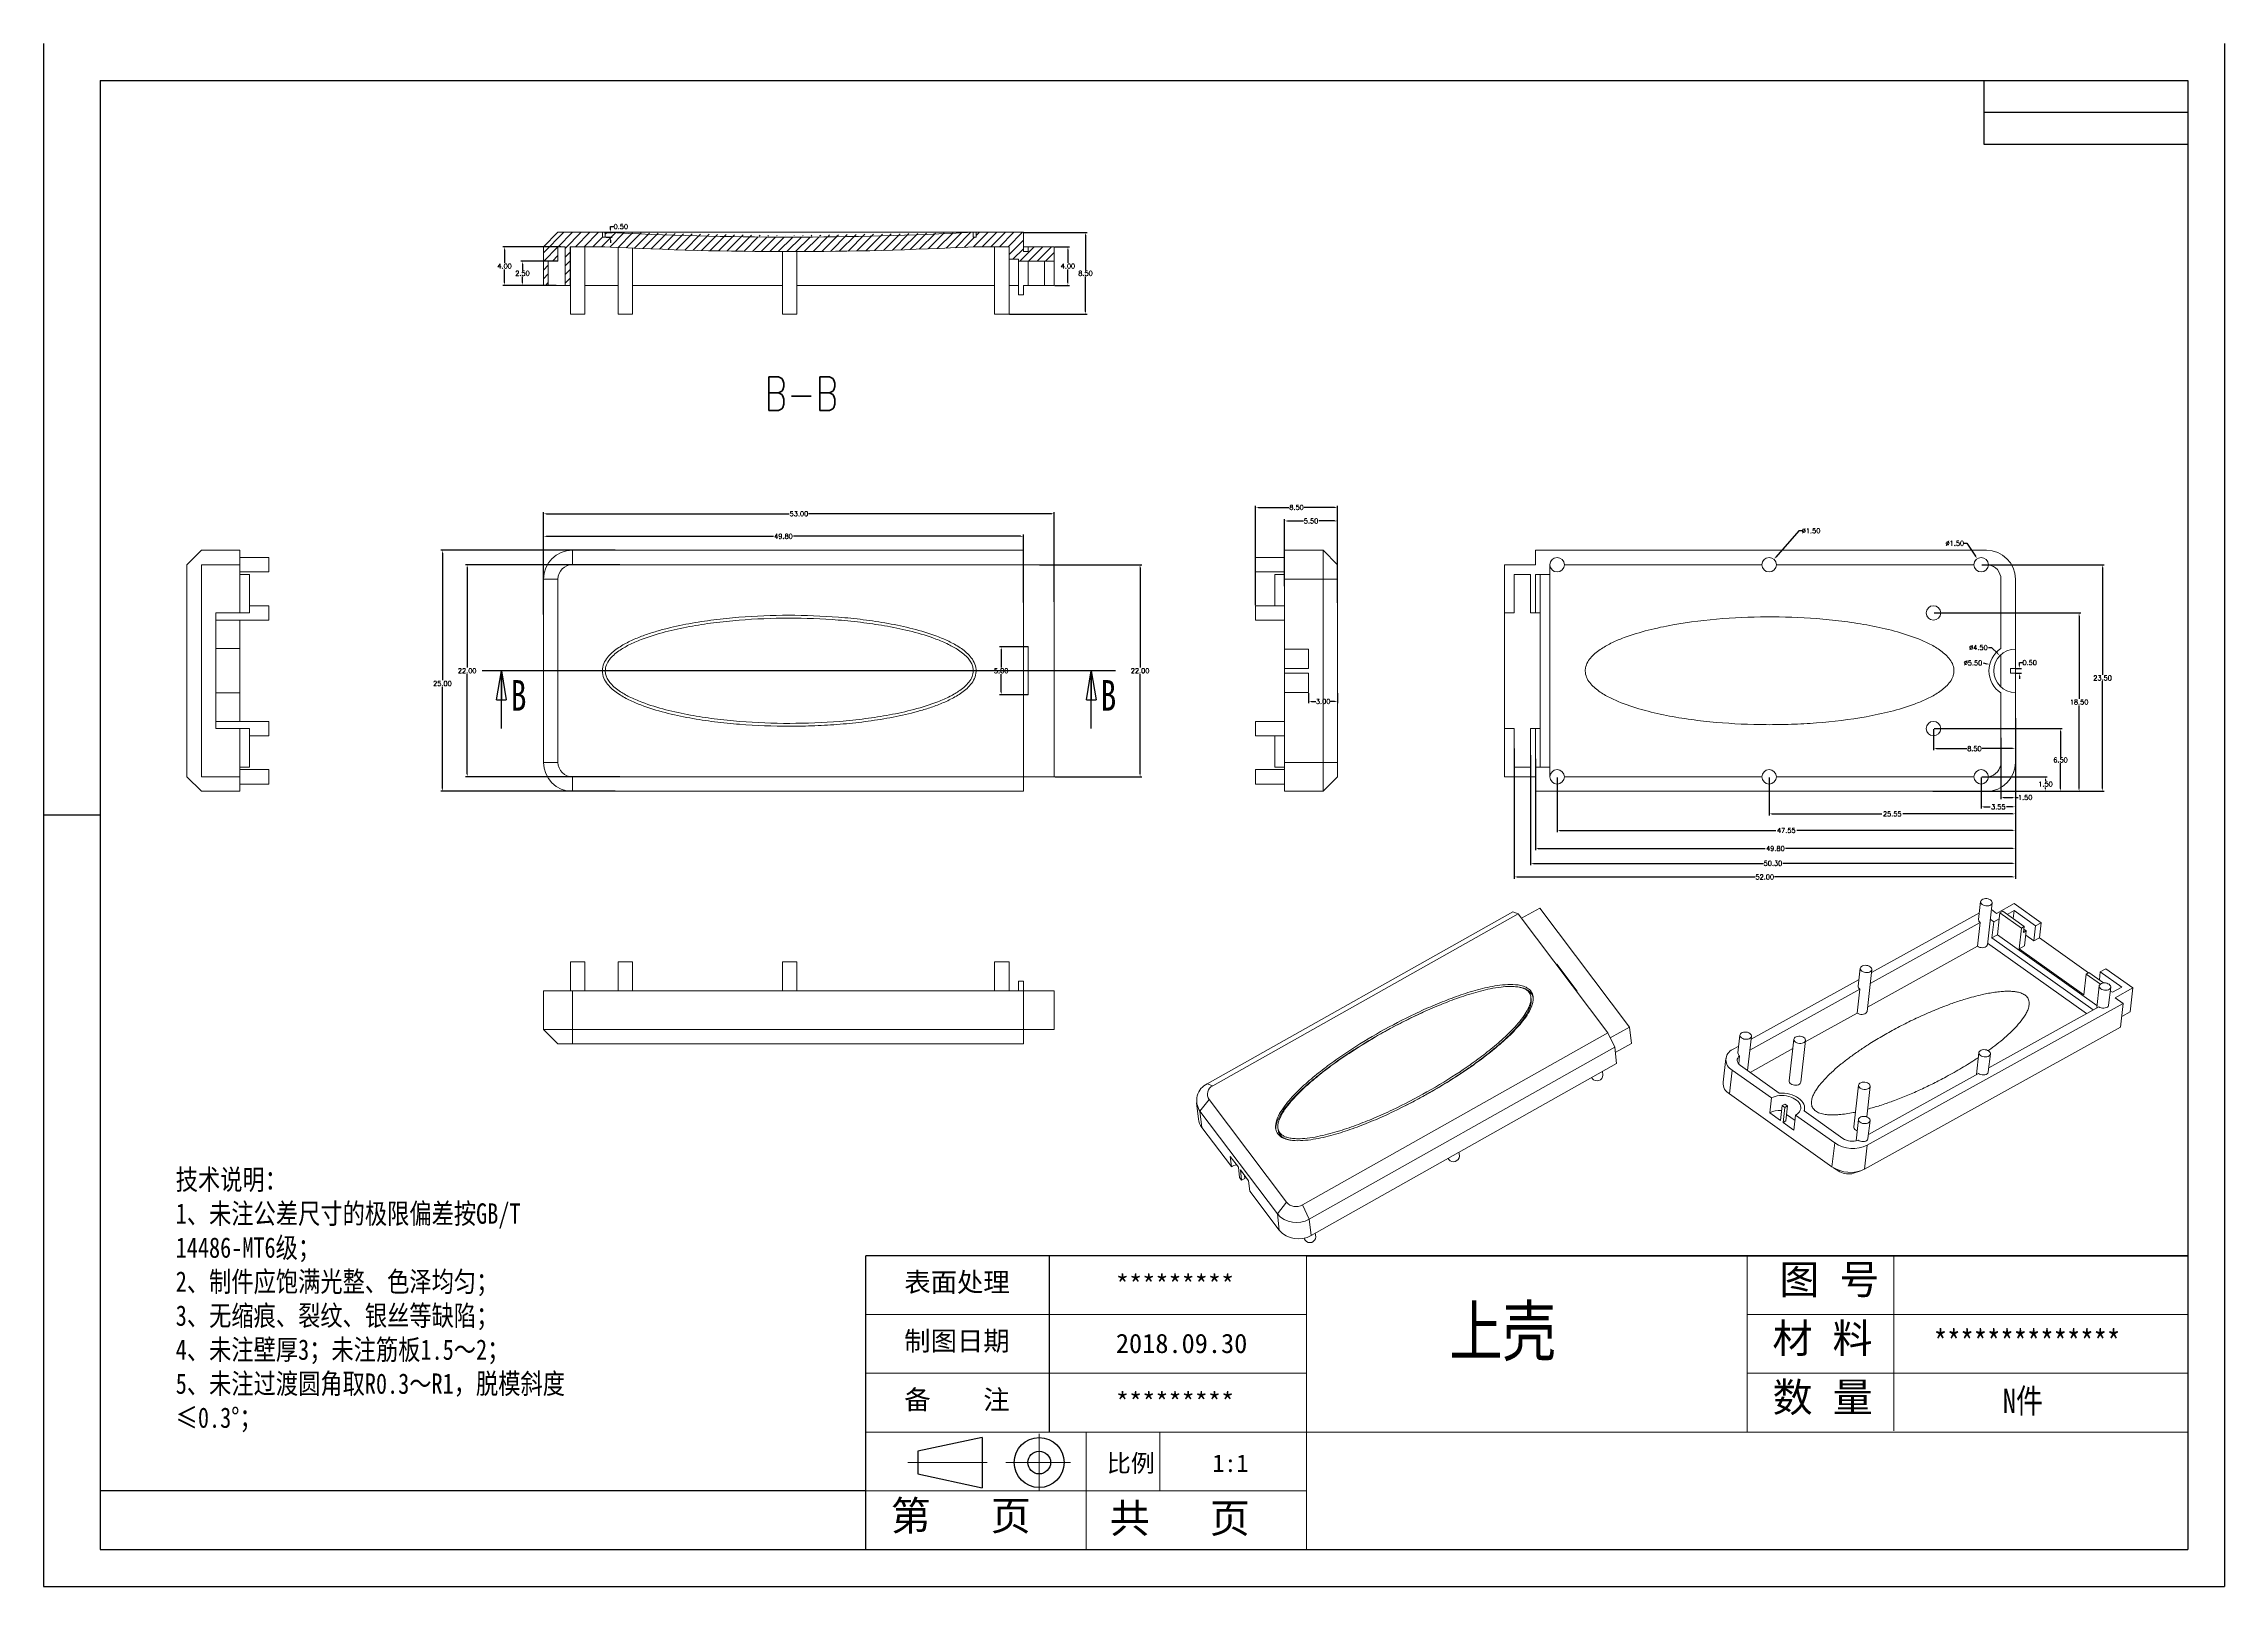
# Model space of a CAD drawing. Header units: inches. Extents: x 1962 to 2664, y 573 to 733.
# Drawn here: x 1961.5 to 2187.8, y 573 to 733 of the extents above; entities that cross this region are included whole.
import ezdxf

# ---------------------------------------------------------------- set-up
doc = ezdxf.new("R2010")
doc.units = ezdxf.units.IN
doc.linetypes.add('CENTER2', pattern=[28.575, 19.05, -3.175, 3.175, -3.175])
doc.layers.add('文字', color=81, linetype='Continuous')
for name, color, linetype, lineweight in [('粗实线', 7, 'Continuous', 30), ('细实线', 3, 'Continuous', 9), ('细点划线', 2, 'CENTER2', 9)]:
    doc.layers.add(name, color=color, linetype=linetype, lineweight=lineweight)
doc.styles.add('SLDTEXTSTYLE0', font='TXT', dxfattribs={"width": 0.75})
doc.styles.add('SLDTEXTSTYLE3', font='TXT', dxfattribs={"width": 0.75, "bigfont": 'bigfont'})
doc.styles.get("Standard").update_dxf_attribs({"font": 'txt', "bigfont": 'gbcbig.shx'})
doc.styles.add('宋体', font='', dxfattribs={"width": 0.8, "height": 3.5})
doc.styles.get('宋体').set_extended_font_data('SimSun')
doc.dimstyles.new('1', dxfattribs={"dimtxt": 0.5, "dimasz": 0.3, "dimexe": 0.18, "dimexo": 0.0625, "dimgap": 0.09, "dimtad": 0, "dimtih": 1, "dimtoh": 1, "dimzin": 0, "dimdsep": 46, "dimtxsty": 'Standard', "dimcen": 0, "dimadec": 0, "dimazin": 2, "dimtfac": 1, "dimtofl": 0, "dimtmove": 0, "dimatfit": 3, "dimfxl": 1, "dimtolj": 1, "dimtzin": 0, "dimarcsym": 0})

# ---------------------------------------------------------------- blocks, each defined once
blk = doc.blocks.new('_CLOSED')
at = {"color": 0, "linetype": 'ByBlock', "lineweight": -2}
for p, q in [((-1, 0.166667), (0, 0)), ((-1, 0.166667), (-1, -0.166667)), ((0, 0), (-1, -0.166667)), ((0, 0), (-1, 0))]:
    blk.add_line(p, q, dxfattribs=at)
blk = doc.blocks.new('*D195')
at = {"color": 0, "lineweight": -2}
for p, q in [((2013.4, 675), (2013.4, 682.04)), ((2013.7, 681.86), (2037.25, 681.86)), ((2062.9, 681.86), (2039.35, 681.86)), ((2063.2, 675), (2063.2, 682.04))]:
    blk.add_line(p, q, dxfattribs=at)
at = {"color": 0}
for points in [[(2013.7, 681.91), (2013.7, 681.81), (2013.4, 681.86)], [(2062.9, 681.91), (2062.9, 681.81), (2063.2, 681.86)]]:
    blk.add_solid(points, dxfattribs=at)
at = {"layer": 'Defpoints', "color": 0}
for p in [(2063.2, 681.86), (2013.4, 674.93), (2063.2, 674.93)]:
    blk.add_point(p, dxfattribs=at)
at = {"color": 0, "insert": (2038.3, 681.86), "char_height": 0.5, "attachment_point": 5}
blk.add_mtext('\\A1;49.80', dxfattribs=at)
blk = doc.blocks.new('*D196')
at = {"color": 0, "lineweight": -2}
for p, q in [((2013.4, 673.73), (2013.4, 684.37)), ((2013.7, 684.19), (2038.89, 684.19)), ((2066.1, 684.19), (2040.91, 684.19)), ((2066.4, 675.07), (2066.4, 684.37))]:
    blk.add_line(p, q, dxfattribs=at)
at = {"color": 0}
for points in [[(2013.7, 684.24), (2013.7, 684.14), (2013.4, 684.19)], [(2066.1, 684.24), (2066.1, 684.14), (2066.4, 684.19)]]:
    blk.add_solid(points, dxfattribs=at)
at = {"layer": 'Defpoints', "color": 0}
for p in [(2066.4, 684.19), (2066.4, 675.01), (2013.4, 673.66)]:
    blk.add_point(p, dxfattribs=at)
at = {"color": 0, "insert": (2039.9, 684.19), "char_height": 0.5, "attachment_point": 5}
blk.add_mtext('\\A1;53.00', dxfattribs=at)
blk = doc.blocks.new('*D197')
at = {"color": 0, "lineweight": -2}
for p, q in [((2020.83, 680.41), (2002.73, 680.41)), ((2002.91, 680.11), (2002.91, 666.93)), ((2002.91, 655.71), (2002.91, 666.25)), ((2020.83, 655.41), (2002.73, 655.41))]:
    blk.add_line(p, q, dxfattribs=at)
at = {"color": 0}
for points in [[(2002.86, 680.11), (2002.96, 680.11), (2002.91, 680.41)], [(2002.86, 655.71), (2002.96, 655.71), (2002.91, 655.41)]]:
    blk.add_solid(points, dxfattribs=at)
at = {"layer": 'Defpoints', "color": 0}
for p in [(2002.91, 680.41), (2020.89, 680.41), (2020.89, 655.41)]:
    blk.add_point(p, dxfattribs=at)
at = {"color": 0, "insert": (2002.91, 666.59), "char_height": 0.5, "attachment_point": 5}
blk.add_mtext('\\A1;25.00', dxfattribs=at)
blk = doc.blocks.new('*D198')
at = {"color": 0, "lineweight": -2}
for p, q in [((2021.31, 678.91), (2005.3, 678.91)), ((2005.48, 678.61), (2005.48, 668.25)), ((2005.48, 657.21), (2005.48, 667.57)), ((2021.31, 656.91), (2005.3, 656.91))]:
    blk.add_line(p, q, dxfattribs=at)
at = {"color": 0}
for points in [[(2005.43, 678.61), (2005.53, 678.61), (2005.48, 678.91)], [(2005.43, 657.21), (2005.53, 657.21), (2005.48, 656.91)]]:
    blk.add_solid(points, dxfattribs=at)
at = {"layer": 'Defpoints', "color": 0}
for p in [(2005.48, 678.91), (2021.37, 678.91), (2021.37, 656.91)]:
    blk.add_point(p, dxfattribs=at)
at = {"color": 0, "insert": (2005.48, 667.91), "char_height": 0.5, "attachment_point": 5}
blk.add_mtext('\\A1;22.00', dxfattribs=at)
blk = doc.blocks.new('*D199')
at = {"color": 0, "lineweight": -2}
for p, q in [((2063.64, 670.41), (2060.71, 670.41)), ((2060.89, 670.11), (2060.89, 668.25)), ((2060.89, 665.71), (2060.89, 667.57)), ((2063.64, 665.41), (2060.71, 665.41))]:
    blk.add_line(p, q, dxfattribs=at)
at = {"color": 0}
for points in [[(2060.84, 670.11), (2060.94, 670.11), (2060.89, 670.41)], [(2060.84, 665.71), (2060.94, 665.71), (2060.89, 665.41)]]:
    blk.add_solid(points, dxfattribs=at)
at = {"layer": 'Defpoints', "color": 0}
for p in [(2060.89, 670.41), (2063.7, 670.41), (2063.7, 665.41)]:
    blk.add_point(p, dxfattribs=at)
at = {"color": 0, "insert": (2060.89, 667.91), "char_height": 0.5, "attachment_point": 5}
blk.add_mtext('\\A1;5.00', dxfattribs=at)
blk = doc.blocks.new('*D200')
at = {"color": 0, "lineweight": -2}
for p, q in [((2064.86, 678.91), (2075.48, 678.91)), ((2075.3, 678.61), (2075.3, 668.25)), ((2075.3, 657.21), (2075.3, 667.57)), ((2066.46, 656.91), (2075.48, 656.91))]:
    blk.add_line(p, q, dxfattribs=at)
at = {"color": 0}
for points in [[(2075.25, 678.61), (2075.35, 678.61), (2075.3, 678.91)], [(2075.25, 657.21), (2075.35, 657.21), (2075.3, 656.91)]]:
    blk.add_solid(points, dxfattribs=at)
at = {"layer": 'Defpoints', "color": 0}
for p in [(2064.8, 678.91), (2075.3, 678.91), (2066.4, 656.91)]:
    blk.add_point(p, dxfattribs=at)
at = {"color": 0, "insert": (2075.3, 667.91), "char_height": 0.5, "attachment_point": 5}
blk.add_mtext('\\A1;22.00', dxfattribs=at)
blk = doc.blocks.new('*D201')
at = {"color": 0, "lineweight": -2}
for p, q in [((2090.29, 676.68), (2090.29, 683.63)), ((2090.59, 683.45), (2092.24, 683.45)), ((2095.49, 683.45), (2093.84, 683.45)), ((2095.79, 676.68), (2095.79, 683.63))]:
    blk.add_line(p, q, dxfattribs=at)
at = {"color": 0}
for points in [[(2090.59, 683.5), (2090.59, 683.4), (2090.29, 683.45)], [(2095.49, 683.5), (2095.49, 683.4), (2095.79, 683.45)]]:
    blk.add_solid(points, dxfattribs=at)
at = {"layer": 'Defpoints', "color": 0}
for p in [(2095.79, 683.45), (2090.29, 676.61), (2095.79, 676.61)]:
    blk.add_point(p, dxfattribs=at)
at = {"color": 0, "insert": (2093.04, 683.45), "char_height": 0.5, "attachment_point": 5}
blk.add_mtext('\\A1;5.50', dxfattribs=at)
blk = doc.blocks.new('*D202')
at = {"color": 0, "lineweight": -2}
for p, q in [((2087.29, 674.72), (2087.29, 685.03)), ((2087.59, 684.85), (2090.74, 684.85)), ((2095.49, 684.85), (2092.34, 684.85)), ((2095.79, 674.97), (2095.79, 685.03))]:
    blk.add_line(p, q, dxfattribs=at)
at = {"color": 0}
for points in [[(2087.59, 684.9), (2087.59, 684.8), (2087.29, 684.85)], [(2095.49, 684.9), (2095.49, 684.8), (2095.79, 684.85)]]:
    blk.add_solid(points, dxfattribs=at)
at = {"layer": 'Defpoints', "color": 0}
for p in [(2087.29, 684.85), (2087.29, 674.66), (2095.79, 674.91)]:
    blk.add_point(p, dxfattribs=at)
at = {"color": 0, "insert": (2091.54, 684.85), "char_height": 0.5, "attachment_point": 5}
blk.add_mtext('\\A1;8.50', dxfattribs=at)
blk = doc.blocks.new('*D203')
at = {"color": 0, "lineweight": -2}
for p, q in [((2092.79, 665.6), (2092.79, 664.55)), ((2095.79, 665.6), (2095.79, 664.55)), ((2093.09, 664.73), (2093.53, 664.73)), ((2095.49, 664.73), (2095.05, 664.73))]:
    blk.add_line(p, q, dxfattribs=at)
at = {"color": 0}
for points in [[(2093.09, 664.78), (2093.09, 664.68), (2092.79, 664.73)], [(2095.49, 664.78), (2095.49, 664.68), (2095.79, 664.73)]]:
    blk.add_solid(points, dxfattribs=at)
at = {"layer": 'Defpoints', "color": 0}
for p in [(2092.79, 665.66), (2095.79, 665.66), (2095.79, 664.73)]:
    blk.add_point(p, dxfattribs=at)
at = {"color": 0, "insert": (2094.29, 664.73), "char_height": 0.5, "attachment_point": 5}
blk.add_mtext('\\A1;3.00', dxfattribs=at)
blk = doc.blocks.new('*D204')
at = {"color": 0, "lineweight": -2}
for p, q in [((2066.46, 711.88), (2067.99, 711.88)), ((2067.81, 711.58), (2067.81, 710.22)), ((2067.81, 708.18), (2067.81, 709.54)), ((2066.46, 707.88), (2067.99, 707.88))]:
    blk.add_line(p, q, dxfattribs=at)
at = {"color": 0}
for points in [[(2067.76, 711.58), (2067.86, 711.58), (2067.81, 711.88)], [(2067.76, 708.18), (2067.86, 708.18), (2067.81, 707.88)]]:
    blk.add_solid(points, dxfattribs=at)
at = {"layer": 'Defpoints', "color": 0}
for p in [(2066.4, 711.88), (2067.81, 711.88), (2066.4, 707.88)]:
    blk.add_point(p, dxfattribs=at)
at = {"color": 0, "insert": (2067.81, 709.88), "char_height": 0.5, "attachment_point": 5}
blk.add_mtext('\\A1;4.00', dxfattribs=at)
blk = doc.blocks.new('*D205')
at = {"color": 0, "lineweight": -2}
for p, q in [((2063.26, 713.38), (2069.82, 713.38)), ((2069.64, 713.08), (2069.64, 709.47)), ((2069.64, 705.18), (2069.64, 708.79)), ((2061.76, 704.88), (2069.82, 704.88))]:
    blk.add_line(p, q, dxfattribs=at)
at = {"color": 0}
for points in [[(2069.59, 713.08), (2069.69, 713.08), (2069.64, 713.38)], [(2069.59, 705.18), (2069.69, 705.18), (2069.64, 704.88)]]:
    blk.add_solid(points, dxfattribs=at)
at = {"layer": 'Defpoints', "color": 0}
for p in [(2063.2, 713.38), (2069.64, 713.38), (2061.7, 704.88)]:
    blk.add_point(p, dxfattribs=at)
at = {"color": 0, "insert": (2069.64, 709.13), "char_height": 0.5, "attachment_point": 5}
blk.add_mtext('\\A1;8.50', dxfattribs=at)
blk = doc.blocks.new('*D206')
at = {"color": 0, "lineweight": -2}
for p, q in [((2014.84, 710.38), (2011.04, 710.38)), ((2011.22, 710.08), (2011.22, 709.47)), ((2011.22, 708.18), (2011.22, 708.79)), ((2014.71, 707.88), (2011.04, 707.88))]:
    blk.add_line(p, q, dxfattribs=at)
at = {"color": 0}
for points in [[(2011.17, 710.08), (2011.27, 710.08), (2011.22, 710.38)], [(2011.17, 708.18), (2011.27, 708.18), (2011.22, 707.88)]]:
    blk.add_solid(points, dxfattribs=at)
at = {"layer": 'Defpoints', "color": 0}
for p in [(2011.22, 710.38), (2014.9, 710.38), (2014.77, 707.88)]:
    blk.add_point(p, dxfattribs=at)
at = {"color": 0, "insert": (2011.22, 709.13), "char_height": 0.5, "attachment_point": 5}
blk.add_mtext('\\A1;2.50', dxfattribs=at)
blk = doc.blocks.new('*D207')
at = {"color": 0, "lineweight": -2}
for p, q in [((2015.21, 711.88), (2009.18, 711.88)), ((2009.36, 711.58), (2009.36, 710.22)), ((2009.36, 708.18), (2009.36, 709.54)), ((2014.65, 707.88), (2009.18, 707.88))]:
    blk.add_line(p, q, dxfattribs=at)
at = {"color": 0}
for points in [[(2009.31, 711.58), (2009.41, 711.58), (2009.36, 711.88)], [(2009.31, 708.18), (2009.41, 708.18), (2009.36, 707.88)]]:
    blk.add_solid(points, dxfattribs=at)
at = {"layer": 'Defpoints', "color": 0}
for p in [(2009.36, 711.88), (2015.27, 711.88), (2014.71, 707.88)]:
    blk.add_point(p, dxfattribs=at)
at = {"color": 0, "insert": (2009.36, 709.88), "char_height": 0.5, "attachment_point": 5}
blk.add_mtext('\\A1;4.00', dxfattribs=at)
blk = doc.blocks.new('*D208')
at = {"color": 0, "lineweight": -2}
for p, q in [((2019.72, 713.38), (2020.54, 713.38)), ((2019.87, 712.88), (2020.54, 712.88)), ((2020.36, 713.68), (2020.36, 713.98)), ((2020.36, 713.98), (2020.66, 713.98)), ((2020.36, 712.58), (2020.36, 712.28))]:
    blk.add_line(p, q, dxfattribs=at)
at = {"color": 0}
for points in [[(2020.31, 713.68), (2020.41, 713.68), (2020.36, 713.38)], [(2020.31, 712.58), (2020.41, 712.58), (2020.36, 712.88)]]:
    blk.add_solid(points, dxfattribs=at)
at = {"layer": 'Defpoints', "color": 0}
for p in [(2019.66, 713.38), (2019.81, 712.88), (2020.36, 713.38)]:
    blk.add_point(p, dxfattribs=at)
at = {"color": 0, "insert": (2021.42, 713.98), "char_height": 0.5, "attachment_point": 5}
blk.add_mtext('\\A1;0.50', dxfattribs=at)
blk = doc.blocks.new('*D209')
at = {"color": 0, "lineweight": -2}
for p, q in [((2164.62, 660.97), (2164.62, 654.59)), ((2166.12, 661.97), (2166.12, 654.59)), ((2164.92, 654.77), (2165.82, 654.77)), ((2166.12, 654.77), (2166.42, 654.77))]:
    blk.add_line(p, q, dxfattribs=at)
at = {"color": 0}
for points in [[(2164.92, 654.82), (2164.92, 654.72), (2164.62, 654.77)], [(2165.82, 654.82), (2165.82, 654.72), (2166.12, 654.77)]]:
    blk.add_solid(points, dxfattribs=at)
at = {"layer": 'Defpoints', "color": 0}
for p in [(2164.62, 661.04), (2166.12, 662.04), (2164.62, 654.77)]:
    blk.add_point(p, dxfattribs=at)
at = {"color": 0, "insert": (2167.14, 654.77), "char_height": 0.5, "attachment_point": 5}
blk.add_mtext('\\A1;1.50', dxfattribs=at)
blk = doc.blocks.new('*D210')
at = {"color": 0, "lineweight": -2}
for p, q in [((2166.12, 661.91), (2166.12, 653.62)), ((2162.57, 656.85), (2162.57, 653.62)), ((2162.87, 653.8), (2163.51, 653.8)), ((2165.82, 653.8), (2165.19, 653.8))]:
    blk.add_line(p, q, dxfattribs=at)
at = {"color": 0}
for points in [[(2162.87, 653.85), (2162.87, 653.75), (2162.57, 653.8)], [(2165.82, 653.85), (2165.82, 653.75), (2166.12, 653.8)]]:
    blk.add_solid(points, dxfattribs=at)
at = {"layer": 'Defpoints', "color": 0}
for p in [(2166.12, 661.97), (2162.57, 656.91), (2162.57, 653.8)]:
    blk.add_point(p, dxfattribs=at)
at = {"color": 0, "insert": (2164.35, 653.8), "char_height": 0.5, "attachment_point": 5}
blk.add_mtext('\\A1;3.55', dxfattribs=at)
blk = doc.blocks.new('*D211')
at = {"color": 0, "lineweight": -2}
for p, q in [((2166.12, 658.95), (2166.12, 652.89)), ((2140.57, 656.85), (2140.57, 652.89)), ((2140.87, 653.07), (2152.26, 653.07)), ((2165.82, 653.07), (2154.44, 653.07))]:
    blk.add_line(p, q, dxfattribs=at)
at = {"color": 0}
for points in [[(2140.87, 653.12), (2140.87, 653.02), (2140.57, 653.07)], [(2165.82, 653.12), (2165.82, 653.02), (2166.12, 653.07)]]:
    blk.add_solid(points, dxfattribs=at)
at = {"layer": 'Defpoints', "color": 0}
for p in [(2166.12, 659.01), (2140.57, 656.91), (2140.57, 653.07)]:
    blk.add_point(p, dxfattribs=at)
at = {"color": 0, "insert": (2153.35, 653.07), "char_height": 0.5, "attachment_point": 5}
blk.add_mtext('\\A1;25.55', dxfattribs=at)
blk = doc.blocks.new('*D212')
at = {"color": 0, "lineweight": -2}
for p, q in [((2166.12, 661.97), (2166.12, 651.17)), ((2118.57, 656.85), (2118.57, 651.17)), ((2118.87, 651.35), (2141.26, 651.35)), ((2165.82, 651.35), (2143.44, 651.35))]:
    blk.add_line(p, q, dxfattribs=at)
at = {"color": 0}
for points in [[(2118.87, 651.4), (2118.87, 651.3), (2118.57, 651.35)], [(2165.82, 651.4), (2165.82, 651.3), (2166.12, 651.35)]]:
    blk.add_solid(points, dxfattribs=at)
at = {"layer": 'Defpoints', "color": 0}
for p in [(2166.12, 662.04), (2118.57, 656.91), (2118.57, 651.35)]:
    blk.add_point(p, dxfattribs=at)
at = {"color": 0, "insert": (2142.35, 651.35), "char_height": 0.5, "attachment_point": 5}
blk.add_mtext('\\A1;47.55', dxfattribs=at)
blk = doc.blocks.new('*D213')
at = {"color": 0, "lineweight": -2}
for p, q in [((2166.12, 663.01), (2166.12, 659.66)), ((2157.62, 661.85), (2157.62, 659.66)), ((2157.92, 659.84), (2161.07, 659.84)), ((2165.82, 659.84), (2162.67, 659.84))]:
    blk.add_line(p, q, dxfattribs=at)
at = {"color": 0}
for points in [[(2157.92, 659.89), (2157.92, 659.79), (2157.62, 659.84)], [(2165.82, 659.89), (2165.82, 659.79), (2166.12, 659.84)]]:
    blk.add_solid(points, dxfattribs=at)
at = {"layer": 'Defpoints', "color": 0}
for p in [(2166.12, 663.07), (2157.62, 661.91), (2157.62, 659.84)]:
    blk.add_point(p, dxfattribs=at)
at = {"color": 0, "insert": (2161.87, 659.84), "char_height": 0.5, "attachment_point": 5}
blk.add_mtext('\\A1;8.50', dxfattribs=at)
blk = doc.blocks.new('*D214')
at = {"color": 0, "lineweight": -2}
for p, q in [((2163.33, 670.32), (2163.63, 670.32)), ((2163.63, 670.32), (2164.29, 669.69))]:
    blk.add_line(p, q, dxfattribs=at)
at = {"color": 0}
blk.add_solid([(2164.32, 669.72), (2164.25, 669.65), (2164.51, 669.48)], dxfattribs=at)
at = {"layer": 'Defpoints', "color": 0}
for p in [(2164.51, 669.48), (2167.74, 666.35)]:
    blk.add_point(p, dxfattribs=at)
at = {"color": 0, "insert": (2162.28, 670.32), "char_height": 0.5, "attachment_point": 5}
blk.add_mtext('\\A1;∅4.50', dxfattribs=at)
blk = doc.blocks.new('*D215')
at = {"color": 0, "lineweight": -2}
blk.add_line((2162.77, 668.73), (2163.16, 668.64), dxfattribs=at)
at = {"color": 0}
blk.add_solid([(2163.17, 668.69), (2163.15, 668.59), (2163.45, 668.57)], dxfattribs=at)
at = {"layer": 'Defpoints', "color": 0}
for p in [(2163.45, 668.57), (2168.79, 667.26)]:
    blk.add_point(p, dxfattribs=at)
at = {"color": 0, "insert": (2161.72, 668.73), "char_height": 0.5, "attachment_point": 5}
blk.add_mtext('\\A1;∅5.50', dxfattribs=at)
blk = doc.blocks.new('*D216')
at = {"color": 0, "lineweight": -2}
for p, q in [((2166.18, 668.16), (2166.74, 668.16)), ((2166.18, 667.66), (2166.74, 667.66)), ((2166.56, 668.46), (2166.56, 668.76)), ((2166.56, 668.76), (2166.86, 668.76)), ((2166.56, 667.36), (2166.56, 667.06))]:
    blk.add_line(p, q, dxfattribs=at)
at = {"color": 0}
for points in [[(2166.51, 668.46), (2166.61, 668.46), (2166.56, 668.16)], [(2166.51, 667.36), (2166.61, 667.36), (2166.56, 667.66)]]:
    blk.add_solid(points, dxfattribs=at)
at = {"layer": 'Defpoints', "color": 0}
for p in [(2166.12, 668.16), (2166.12, 667.66), (2166.56, 668.16)]:
    blk.add_point(p, dxfattribs=at)
at = {"color": 0, "insert": (2167.61, 668.76), "char_height": 0.5, "attachment_point": 5}
blk.add_mtext('\\A1;0.50', dxfattribs=at)
blk = doc.blocks.new('*D217')
at = {"color": 0, "lineweight": -2}
for p, q in [((2166.12, 661.97), (2166.12, 649.3)), ((2116.32, 658.79), (2116.32, 649.3)), ((2116.62, 649.48), (2140.17, 649.48)), ((2165.82, 649.48), (2142.27, 649.48))]:
    blk.add_line(p, q, dxfattribs=at)
at = {"color": 0}
for points in [[(2116.62, 649.53), (2116.62, 649.43), (2116.32, 649.48)], [(2165.82, 649.53), (2165.82, 649.43), (2166.12, 649.48)]]:
    blk.add_solid(points, dxfattribs=at)
at = {"layer": 'Defpoints', "color": 0}
for p in [(2166.12, 662.04), (2116.32, 658.85), (2166.12, 649.48)]:
    blk.add_point(p, dxfattribs=at)
at = {"color": 0, "insert": (2141.22, 649.48), "char_height": 0.5, "attachment_point": 5}
blk.add_mtext('\\A1;49.80', dxfattribs=at)
blk = doc.blocks.new('*D218')
at = {"color": 0, "lineweight": -2}
for p, q in [((2166.12, 662.94), (2166.12, 647.76)), ((2115.82, 659.15), (2115.82, 647.76)), ((2116.12, 647.94), (2139.97, 647.94)), ((2165.82, 647.94), (2141.98, 647.94))]:
    blk.add_line(p, q, dxfattribs=at)
at = {"color": 0}
for points in [[(2116.12, 647.99), (2116.12, 647.89), (2115.82, 647.94)], [(2165.82, 647.99), (2165.82, 647.89), (2166.12, 647.94)]]:
    blk.add_solid(points, dxfattribs=at)
at = {"layer": 'Defpoints', "color": 0}
for p in [(2166.12, 663.01), (2115.82, 659.21), (2166.12, 647.94)]:
    blk.add_point(p, dxfattribs=at)
at = {"color": 0, "insert": (2140.97, 647.94), "char_height": 0.5, "attachment_point": 5}
blk.add_mtext('\\A1;50.30', dxfattribs=at)
blk = doc.blocks.new('*D219')
at = {"color": 0, "lineweight": -2}
for p, q in [((2166.12, 661.27), (2166.12, 646.35)), ((2114.12, 659.85), (2114.12, 646.35)), ((2114.42, 646.53), (2139.12, 646.53)), ((2165.82, 646.53), (2141.13, 646.53))]:
    blk.add_line(p, q, dxfattribs=at)
at = {"color": 0}
for points in [[(2114.42, 646.58), (2114.42, 646.48), (2114.12, 646.53)], [(2165.82, 646.58), (2165.82, 646.48), (2166.12, 646.53)]]:
    blk.add_solid(points, dxfattribs=at)
at = {"layer": 'Defpoints', "color": 0}
for p in [(2166.12, 661.33), (2114.12, 659.91), (2166.12, 646.53)]:
    blk.add_point(p, dxfattribs=at)
at = {"color": 0, "insert": (2140.12, 646.53), "char_height": 0.5, "attachment_point": 5}
blk.add_mtext('\\A1;52.00', dxfattribs=at)
blk = doc.blocks.new('*D220')
at = {"color": 0, "lineweight": -2}
for p, q in [((2162.63, 656.91), (2169.43, 656.91)), ((2169.25, 656.61), (2169.25, 656.5)), ((2159.25, 655.41), (2169.43, 655.41)), ((2169.25, 655.71), (2169.25, 655.82))]:
    blk.add_line(p, q, dxfattribs=at)
at = {"color": 0}
for points in [[(2169.2, 656.61), (2169.3, 656.61), (2169.25, 656.91)], [(2169.2, 655.71), (2169.3, 655.71), (2169.25, 655.41)]]:
    blk.add_solid(points, dxfattribs=at)
at = {"layer": 'Defpoints', "color": 0}
for p in [(2162.57, 656.91), (2169.25, 656.91), (2159.19, 655.41)]:
    blk.add_point(p, dxfattribs=at)
at = {"color": 0, "insert": (2169.25, 656.16), "char_height": 0.5, "attachment_point": 5}
blk.add_mtext('\\A1;1.50', dxfattribs=at)
blk = doc.blocks.new('*D221')
at = {"color": 0, "lineweight": -2}
for p, q in [((2157.68, 661.91), (2170.99, 661.91)), ((2170.81, 661.61), (2170.81, 659)), ((2170.81, 655.71), (2170.81, 658.32)), ((2160.16, 655.41), (2170.99, 655.41))]:
    blk.add_line(p, q, dxfattribs=at)
at = {"color": 0}
for points in [[(2170.76, 661.61), (2170.86, 661.61), (2170.81, 661.91)], [(2170.76, 655.71), (2170.86, 655.71), (2170.81, 655.41)]]:
    blk.add_solid(points, dxfattribs=at)
at = {"layer": 'Defpoints', "color": 0}
for p in [(2157.62, 661.91), (2170.81, 661.91), (2160.1, 655.41)]:
    blk.add_point(p, dxfattribs=at)
at = {"color": 0, "insert": (2170.81, 658.66), "char_height": 0.5, "attachment_point": 5}
blk.add_mtext('\\A1;6.50', dxfattribs=at)
blk = doc.blocks.new('*D222')
at = {"color": 0, "lineweight": -2}
for p, q in [((2157.68, 673.91), (2172.91, 673.91)), ((2172.73, 673.61), (2172.73, 665)), ((2172.73, 655.71), (2172.73, 664.32)), ((2159.25, 655.41), (2172.91, 655.41))]:
    blk.add_line(p, q, dxfattribs=at)
at = {"color": 0}
for points in [[(2172.68, 673.61), (2172.78, 673.61), (2172.73, 673.91)], [(2172.68, 655.71), (2172.78, 655.71), (2172.73, 655.41)]]:
    blk.add_solid(points, dxfattribs=at)
at = {"layer": 'Defpoints', "color": 0}
for p in [(2157.62, 673.91), (2172.73, 673.91), (2159.19, 655.41)]:
    blk.add_point(p, dxfattribs=at)
at = {"color": 0, "insert": (2172.73, 664.66), "char_height": 0.5, "attachment_point": 5}
blk.add_mtext('\\A1;18.50', dxfattribs=at)
blk = doc.blocks.new('*D223')
at = {"color": 0, "lineweight": -2}
for p, q in [((2162.63, 678.91), (2175.35, 678.91)), ((2175.17, 678.61), (2175.17, 667.5)), ((2175.17, 655.71), (2175.17, 666.82)), ((2157.56, 655.41), (2175.35, 655.41))]:
    blk.add_line(p, q, dxfattribs=at)
at = {"color": 0}
for points in [[(2175.12, 678.61), (2175.22, 678.61), (2175.17, 678.91)], [(2175.12, 655.71), (2175.22, 655.71), (2175.17, 655.41)]]:
    blk.add_solid(points, dxfattribs=at)
at = {"layer": 'Defpoints', "color": 0}
for p in [(2162.57, 678.91), (2175.17, 678.91), (2157.5, 655.41)]:
    blk.add_point(p, dxfattribs=at)
at = {"color": 0, "insert": (2175.17, 667.16), "char_height": 0.5, "attachment_point": 5}
blk.add_mtext('\\A1;23.50', dxfattribs=at)
blk = doc.blocks.new('*D224')
at = {"color": 0, "lineweight": -2}
for p, q in [((2143.65, 682.43), (2141.26, 679.7)), ((2143.95, 682.43), (2143.65, 682.43))]:
    blk.add_line(p, q, dxfattribs=at)
at = {"color": 0}
blk.add_solid([(2141.23, 679.73), (2141.3, 679.67), (2141.07, 679.48)], dxfattribs=at)
at = {"layer": 'Defpoints', "color": 0}
for p in [(2141.07, 679.48), (2140.08, 678.35)]:
    blk.add_point(p, dxfattribs=at)
at = {"color": 0, "insert": (2144.92, 682.43), "char_height": 0.5, "attachment_point": 5}
blk.add_mtext('\\A1;∅1.50', dxfattribs=at)
blk = doc.blocks.new('*D225')
at = {"color": 0, "lineweight": -2}
for p, q in [((2160.8, 681.13), (2161.1, 681.13)), ((2161.1, 681.13), (2161.99, 679.79))]:
    blk.add_line(p, q, dxfattribs=at)
at = {"color": 0}
blk.add_solid([(2162.03, 679.81), (2161.95, 679.76), (2162.16, 679.54)], dxfattribs=at)
at = {"layer": 'Defpoints', "color": 0}
for p in [(2162.16, 679.54), (2162.99, 678.29)]:
    blk.add_point(p, dxfattribs=at)
at = {"color": 0, "insert": (2159.84, 681.13), "char_height": 0.5, "attachment_point": 5}
blk.add_mtext('\\A1;∅1.50', dxfattribs=at)

msp = doc.modelspace()

# ---------------------------------------------------------------- hatches: boundary and pattern name
at = {"linetype": 'Continuous', "lineweight": 0}
h = msp.add_hatch(dxfattribs=at)
h.set_pattern_fill('ANSI31', color=4, scale=0.2, style=0)
edge = h.paths.add_edge_path(flags=0)
edge.add_line((2062.7, 710.383), (2066.4, 710.383))
edge.add_line((2066.4, 710.383), (2066.4, 711.883))
edge.add_line((2066.4, 711.883), (2063.7, 711.883))
edge.add_line((2063.7, 711.883), (2063.7, 711.383))
edge.add_line((2063.7, 711.383), (2063.2, 711.383))
edge.add_line((2063.2, 711.383), (2063.2, 713.383))
edge.add_line((2063.2, 713.383), (2058.29, 713.383))
edge.add_line((2058.29, 713.383), (2058.29, 712.883))
edge.add_line((2058.29, 712.883), (2057.99, 712.883))
edge.add_line((2057.99, 712.883), (2057.99, 713.383))
edge.add_ellipse((2038.9, 742.883), major_axis=(105, 0), ratio=0.2857143, start_angle=259.52469, end_angle=280.47522, ccw=False)
edge.add_line((2019.81, 713.383), (2019.81, 712.883))
edge.add_line((2019.81, 712.883), (2019.51, 712.883))
edge.add_line((2019.51, 712.883), (2019.51, 713.383))
edge.add_line((2019.51, 713.383), (2014.9, 713.383))
edge.add_line((2014.9, 713.383), (2013.4, 711.883))
edge.add_line((2013.4, 711.883), (2013.4, 707.883))
edge.add_line((2013.4, 707.883), (2013.9, 707.883))
edge.add_line((2013.9, 707.883), (2013.9, 710.383))
edge.add_line((2013.9, 710.383), (2014.9, 710.383))
edge.add_line((2014.9, 710.383), (2014.9, 711.883))
edge.add_line((2014.9, 711.883), (2015.65, 711.883))
edge.add_line((2015.65, 711.883), (2015.65, 707.883))
edge.add_line((2015.65, 707.883), (2016.15, 707.883))
edge.add_line((2016.15, 707.883), (2016.15, 711.883))
edge.add_line((2016.15, 711.883), (2019.77, 711.883))
edge.add_spline(control_points=[(2019.77, 711.883), (2032.506, 711.212), (2045.294, 711.212), (2058.03, 711.883)], knot_values=[0.0002387, 0.0002387, 0.0002387, 0.0002387, 0.0384983, 0.0384983, 0.0384983, 0.0384983], weights=[1, 1, 1, 1], degree=3, periodic=0)
edge.add_line((2058.03, 711.883), (2061.7, 711.883))
edge.add_line((2061.7, 711.883), (2061.7, 710.583))
edge.add_line((2061.7, 710.583), (2062.7, 710.583))
edge.add_line((2062.7, 710.583), (2062.7, 710.383))

# ---------------------------------------------------------------- linework, layer by layer
for p, q in [((1961.532, 732.95), (1961.532, 572.957)), ((2187.808, 732.95), (2187.808, 572.957)), ((1967.387, 729.141), (2183.999, 729.141)), ((1967.387, 729.141), (1967.387, 576.766)), ((2162.836, 729.141), (2162.836, 722.527)), ((2183.999, 729.141), (2183.999, 576.766)), ((2162.836, 725.834), (2183.999, 725.834)), ((2162.836, 722.527), (2183.999, 722.527)), ((1967.387, 652.953), (1961.532, 652.953)), ((1961.532, 647.028), (1961.532, 572.957)), ((2092.574, 607.241), (2046.861, 607.241)), ((2046.861, 576.766), (2046.861, 607.241)), ((2065.908, 588.956), (2065.908, 607.241)), ((2046.861, 582.861), (1967.387, 582.861)), ((1967.387, 576.766), (2183.999, 576.766)), ((1961.532, 572.957), (2187.808, 572.957)), ((1961.532, 572.957), (2066.289, 572.957))]:
    msp.add_line(p, q)
at = {"color": 7, "linetype": 'Continuous', "lineweight": 15}
for p, q in [((2013.4, 711.883), (2014.9, 713.383)), ((2019.51, 713.383), (2014.9, 713.383)), ((2019.51, 712.883), (2019.51, 713.383)), ((2019.81, 712.883), (2019.51, 712.883)), ((2019.81, 712.883), (2019.81, 713.383)), ((2057.99, 713.383), (2057.99, 712.883)), ((2058.29, 712.883), (2057.99, 712.883)), ((2058.29, 713.383), (2058.29, 712.883)), ((2063.2, 713.383), (2058.29, 713.383)), ((2063.2, 713.383), (2063.2, 711.383)), ((2013.4, 711.883), (2013.4, 707.883)), ((2015.65, 711.883), (2014.9, 711.883)), ((2014.9, 711.883), (2014.9, 710.383)), ((2015.65, 707.883), (2015.65, 711.883)), ((2016.15, 711.883), (2016.15, 707.883)), ((2019.77, 711.883), (2016.15, 711.883)), ((2016.2, 711.883), (2016.2, 707.883)), ((2017.7, 711.883), (2017.7, 707.883)), ((2021.15, 711.823), (2021.15, 704.883)), ((2022.65, 704.883), (2022.65, 711.757)), ((2038.2, 707.883), (2038.2, 711.389)), ((2039.7, 711.391), (2039.7, 707.883)), ((2061.7, 711.883), (2058.03, 711.883)), ((2060.2, 707.883), (2060.2, 711.883)), ((2061.7, 711.883), (2061.7, 710.583)), ((2061.7, 710.583), (2062.7, 710.583)), ((2061.7, 710.583), (2061.7, 707.883)), ((2062.7, 710.583), (2062.7, 710.383)), ((2063.7, 711.883), (2063.2, 711.883)), ((2063.2, 711.383), (2063.7, 711.383)), ((2063.7, 711.883), (2063.7, 711.383)), ((2066.4, 711.883), (2063.7, 711.883)), ((2066.4, 710.383), (2066.4, 711.883)), ((2014.9, 710.383), (2013.9, 710.383)), ((2013.9, 707.883), (2013.9, 710.383)), ((2066.4, 710.383), (2062.7, 710.383)), ((2062.7, 706.883), (2062.7, 710.383)), ((2063.7, 707.883), (2063.7, 710.383)), ((2065.4, 707.883), (2065.4, 710.383)), ((2066.4, 707.883), (2066.4, 710.383)), ((2013.9, 707.883), (2013.4, 707.883)), ((2015.65, 707.883), (2013.9, 707.883)), ((2016.15, 707.883), (2015.65, 707.883)), ((2016.2, 707.883), (2016.15, 707.883)), ((2016.2, 707.883), (2016.2, 704.883)), ((2017.7, 704.883), (2017.7, 707.883)), ((2021.15, 707.883), (2017.7, 707.883)), ((2038.2, 707.883), (2022.65, 707.883)), ((2038.2, 707.883), (2038.2, 704.883)), ((2039.7, 704.883), (2039.7, 707.883)), ((2060.2, 707.883), (2039.7, 707.883)), ((2060.2, 707.883), (2060.2, 704.883)), ((2061.7, 704.883), (2061.7, 707.883)), ((2061.7, 707.883), (2062.7, 707.883)), ((2063.2, 706.883), (2062.7, 706.883)), ((2063.2, 706.883), (2063.2, 707.883)), ((2063.7, 707.883), (2063.2, 707.883)), ((2063.7, 707.883), (2065.4, 707.883)), ((2066.4, 707.883), (2065.4, 707.883)), ((2017.7, 704.883), (2016.2, 704.883)), ((2022.65, 704.883), (2021.15, 704.883)), ((2039.7, 704.883), (2038.2, 704.883)), ((2061.7, 704.883), (2060.2, 704.883)), ((1977.905, 680.412), (1976.405, 678.912)), ((1976.405, 678.912), (1976.405, 656.912)), ((1981.905, 680.412), (1977.905, 680.412)), ((1977.905, 656.912), (1977.905, 678.912)), ((1977.905, 678.912), (1981.905, 678.912)), ((1981.905, 678.912), (1981.905, 680.412)), ((1984.905, 679.662), (1981.905, 679.662)), ((1981.905, 673.912), (1981.905, 678.912)), ((1984.905, 679.662), (1984.905, 678.162)), ((2016.4, 680.412), (2016.4, 678.912)), ((2016.4, 680.412), (2063.2, 680.412)), ((2063.2, 678.912), (2016.4, 678.912)), ((2063.2, 680.412), (2063.2, 678.912)), ((2063.2, 678.912), (2063.2, 656.912)), ((2063.2, 678.912), (2066.4, 678.912)), ((2066.4, 656.912), (2066.4, 678.912)), ((2090.289, 679.662), (2087.289, 679.662)), ((2087.289, 678.912), (2087.289, 679.662)), ((2087.289, 678.162), (2087.289, 678.912)), ((2090.289, 680.412), (2094.289, 680.412)), ((2090.289, 677.412), (2090.289, 680.412)), ((2094.289, 677.412), (2094.289, 680.412)), ((2094.289, 680.412), (2095.789, 678.912)), ((2095.789, 678.912), (2095.789, 677.412)), ((2116.322, 678.912), (2113.122, 678.912)), ((2113.122, 673.912), (2113.122, 678.912)), ((2116.322, 680.412), (2163.122, 680.412)), ((2116.322, 678.912), (2116.322, 680.412)), ((2117.822, 677.912), (2117.822, 678.912)), ((2119.322, 678.912), (2139.822, 678.912)), ((2141.322, 678.912), (2161.822, 678.912)), ((1981.905, 678.162), (1984.905, 678.162)), ((1982.905, 677.912), (1981.905, 677.912)), ((1982.905, 677.912), (1982.905, 673.912)), ((2013.4, 658.412), (2013.4, 677.412)), ((2013.4, 677.412), (2014.9, 677.412)), ((2014.9, 677.412), (2014.9, 658.412)), ((2087.289, 678.162), (2090.289, 678.162)), ((2089.289, 674.662), (2089.289, 677.912)), ((2089.289, 677.912), (2090.289, 677.912)), ((2090.289, 677.412), (2090.289, 670.162)), ((2094.289, 677.412), (2090.289, 677.412)), ((2094.289, 658.412), (2094.289, 677.412)), ((2094.289, 677.412), (2095.789, 677.412)), ((2095.789, 677.412), (2095.789, 658.412)), ((2115.822, 677.912), (2114.122, 677.912)), ((2114.122, 673.912), (2114.122, 677.912)), ((2115.822, 677.912), (2115.822, 673.912)), ((2116.322, 677.912), (2116.322, 673.912)), ((2116.822, 677.912), (2116.322, 677.912)), ((2116.822, 673.912), (2116.822, 677.912)), ((2117.822, 677.912), (2116.822, 677.912)), ((2117.822, 657.912), (2117.822, 677.912)), ((2164.622, 677.412), (2164.622, 670.217)), ((2166.122, 677.412), (2166.122, 670.162)), ((1984.905, 674.662), (1982.905, 674.662)), ((1984.905, 674.662), (1984.905, 673.162)), ((2090.289, 674.662), (2087.289, 674.662)), ((2087.289, 673.912), (2087.289, 674.662)), ((1979.405, 661.912), (1979.405, 673.912)), ((1981.905, 673.912), (1979.405, 673.912)), ((1979.405, 673.162), (1984.905, 673.162)), ((1982.905, 673.912), (1981.905, 673.912)), ((1981.905, 673.162), (1981.905, 670.217)), ((2087.289, 673.162), (2087.289, 673.912)), ((2087.289, 673.162), (2090.289, 673.162)), ((2113.122, 673.912), (2114.122, 673.912)), ((2113.122, 661.912), (2113.122, 673.912)), ((2115.822, 673.912), (2116.322, 673.912)), ((2116.322, 673.912), (2116.822, 673.912)), ((2116.822, 673.912), (2116.822, 661.912)), ((1981.905, 670.217), (1979.405, 670.217)), ((1981.905, 670.217), (1981.905, 665.607)), ((2063.7, 670.412), (2063.2, 670.412)), ((2063.7, 665.412), (2063.7, 670.412)), ((2090.289, 670.162), (2092.789, 670.162)), ((2090.289, 668.162), (2090.289, 670.162)), ((2092.789, 668.162), (2092.789, 670.162)), ((2166.122, 668.162), (2166.122, 670.162)), ((2090.289, 667.662), (2090.289, 668.162)), ((2090.289, 668.162), (2092.789, 668.162)), ((2090.289, 667.662), (2092.789, 667.662)), ((2090.289, 665.662), (2090.289, 667.662)), ((2092.789, 665.662), (2092.789, 667.662)), ((2164.622, 666.235), (2164.622, 669.589)), ((2165.622, 668.162), (2165.622, 667.662)), ((2166.122, 668.162), (2165.622, 668.162)), ((2165.622, 667.662), (2166.122, 667.662)), ((2166.122, 667.662), (2166.122, 668.162)), ((2166.122, 665.662), (2166.122, 667.662)), ((1979.405, 665.607), (1981.905, 665.607)), ((1981.905, 665.607), (1981.905, 662.662)), ((2063.2, 665.412), (2063.7, 665.412)), ((2090.289, 665.662), (2090.289, 658.412)), ((2092.789, 665.662), (2090.289, 665.662)), ((2164.622, 665.607), (2164.622, 658.412)), ((2166.122, 665.662), (2166.122, 658.412)), ((1984.905, 662.662), (1979.405, 662.662)), ((1981.905, 661.912), (1979.405, 661.912)), ((1981.905, 656.912), (1981.905, 661.912)), ((1982.905, 661.912), (1981.905, 661.912)), ((1982.905, 657.912), (1982.905, 661.912)), ((1982.905, 661.162), (1984.905, 661.162)), ((1984.905, 662.662), (1984.905, 661.162)), ((2090.289, 662.662), (2087.289, 662.662)), ((2087.289, 661.912), (2087.289, 662.662)), ((2087.289, 661.162), (2087.289, 661.912)), ((2087.289, 661.162), (2090.289, 661.162)), ((2089.289, 661.162), (2089.289, 657.912)), ((2113.122, 656.912), (2113.122, 661.912)), ((2114.122, 661.912), (2113.122, 661.912)), ((2114.122, 657.912), (2114.122, 661.912)), ((2115.822, 657.912), (2115.822, 661.912)), ((2115.822, 661.912), (2116.322, 661.912)), ((2116.322, 661.912), (2116.822, 661.912)), ((2116.322, 657.912), (2116.322, 661.912)), ((2116.822, 661.912), (2116.822, 657.912)), ((1976.405, 656.912), (1977.905, 655.412)), ((1981.905, 656.912), (1977.905, 656.912)), ((1982.905, 657.912), (1981.905, 657.912)), ((1984.905, 657.662), (1981.905, 657.662)), ((1981.905, 655.412), (1981.905, 656.912)), ((1984.905, 656.162), (1984.905, 657.662)), ((2013.4, 658.412), (2014.9, 658.412)), ((2016.4, 656.912), (2063.2, 656.912)), ((2016.4, 655.412), (2016.4, 656.912)), ((2063.2, 656.912), (2063.2, 655.412)), ((2063.2, 656.912), (2066.4, 656.912)), ((2090.289, 657.662), (2087.289, 657.662)), ((2087.289, 657.662), (2087.289, 656.912)), ((2087.289, 656.912), (2087.289, 656.162)), ((2089.289, 657.912), (2090.289, 657.912)), ((2090.289, 658.412), (2094.289, 658.412)), ((2090.289, 655.412), (2090.289, 658.412)), ((2094.289, 655.412), (2094.289, 658.412)), ((2094.289, 658.412), (2095.789, 658.412)), ((2094.289, 655.412), (2095.789, 656.912)), ((2095.789, 658.412), (2095.789, 656.912)), ((2116.322, 656.912), (2113.122, 656.912)), ((2115.822, 657.912), (2114.122, 657.912)), ((2116.822, 657.912), (2116.322, 657.912)), ((2116.322, 655.412), (2116.322, 656.912)), ((2117.822, 657.912), (2116.822, 657.912)), ((2117.822, 656.912), (2117.822, 657.912)), ((2139.822, 656.912), (2119.322, 656.912)), ((2161.822, 656.912), (2141.322, 656.912)), ((1977.905, 655.412), (1981.905, 655.412)), ((1981.905, 656.162), (1984.905, 656.162)), ((2063.2, 655.412), (2016.4, 655.412)), ((2087.289, 656.162), (2090.289, 656.162)), ((2094.289, 655.412), (2090.289, 655.412)), ((2163.122, 655.412), (2116.322, 655.412)), ((2082.278, 625.074), (2113.973, 642.92)), ((2114.533, 642.715), (2082.838, 624.868)), ((2113.973, 642.92), (2114.533, 642.715)), ((2114.533, 642.715), (2123.838, 630.37)), ((2114.892, 642.239), (2116.774, 643.299)), ((2126.08, 630.955), (2116.774, 643.299)), ((2151.188, 636.619), (2162.385, 642.823)), ((2162.517, 643.972), (2162.304, 642.115)), ((2163.213, 639.503), (2163.709, 643.835)), ((2163.63, 643.143), (2164.178, 642.754)), ((2164.178, 642.754), (2165.994, 643.76)), ((2164.524, 642.818), (2164.453, 642.199)), ((2164.524, 642.818), (2164.808, 642.976)), ((2166.761, 641.228), (2164.524, 642.818)), ((2164.808, 642.976), (2167.045, 641.385)), ((2165.266, 642.65), (2165.986, 643.048)), ((2165.889, 642.207), (2165.986, 643.048)), ((2165.986, 643.048), (2168.223, 641.458)), ((2165.994, 643.76), (2168.79, 641.773)), ((2151.058, 635.486), (2162.475, 641.811)), ((2162.475, 641.811), (2162.191, 639.335)), ((2163.516, 642.148), (2163.885, 641.885)), ((2163.694, 640.214), (2163.885, 641.885)), ((2164.262, 640.528), (2163.694, 640.214)), ((2163.885, 641.885), (2164.453, 642.199)), ((2164.262, 640.528), (2164.453, 642.199)), ((2174.588, 633.188), (2164.262, 640.528)), ((2166.761, 641.228), (2166.513, 639.062)), ((2167.045, 641.385), (2166.761, 641.228)), ((2167.045, 641.385), (2166.974, 640.766)), ((2167.258, 640.924), (2166.974, 640.766)), ((2167.012, 641.098), (2167.258, 640.924)), ((2167.258, 640.924), (2167.081, 639.376)), ((2167.21, 640.505), (2168.045, 639.911)), ((2168.223, 641.458), (2168.045, 639.911)), ((2168.223, 641.458), (2168.79, 641.773)), ((2168.79, 641.773), (2168.613, 640.225)), ((2150.775, 633.011), (2162.191, 639.335)), ((2173.514, 632.364), (2163.232, 639.672)), ((2163.694, 640.214), (2174.202, 632.745)), ((2167.081, 639.376), (2166.513, 639.062)), ((2173.225, 634.291), (2166.513, 639.062)), ((2168.045, 639.911), (2168.613, 640.225)), ((2168.613, 640.225), (2173.721, 636.595)), ((2016.2, 637.717), (2016.2, 634.717)), ((2016.2, 637.717), (2017.7, 637.717)), ((2017.7, 634.717), (2017.7, 637.717)), ((2021.15, 637.717), (2021.15, 634.717)), ((2021.15, 637.717), (2022.65, 637.717)), ((2022.65, 634.717), (2022.65, 637.717)), ((2038.2, 637.717), (2038.2, 634.717)), ((2038.2, 637.717), (2039.7, 637.717)), ((2039.7, 634.717), (2039.7, 637.717)), ((2060.2, 637.717), (2060.2, 634.717)), ((2060.2, 637.717), (2061.7, 637.717)), ((2061.7, 634.717), (2061.7, 637.717)), ((2118.541, 637.5), (2118.487, 637.47)), ((2120.656, 634.694), (2118.541, 637.5)), ((2118.555, 637.379), (2118.541, 637.5)), ((2138.701, 629.702), (2149.898, 635.905)), ((2150.03, 637.054), (2149.817, 635.197)), ((2150.726, 632.585), (2151.222, 636.918)), ((2173.473, 636.457), (2173.225, 634.291)), ((2173.757, 636.615), (2173.473, 636.457)), ((2173.473, 636.457), (2174.938, 635.416)), ((2175.277, 635.534), (2173.757, 636.615)), ((2174.934, 636.687), (2174.838, 635.846)), ((2175.502, 637.002), (2174.934, 636.687)), ((2174.934, 636.687), (2177.172, 635.097)), ((2175.502, 637.002), (2178.298, 635.014)), ((2013.4, 630.717), (2013.4, 634.717)), ((2013.4, 634.717), (2016.4, 634.717)), ((2016.4, 634.717), (2016.4, 630.717)), ((2063.2, 634.717), (2016.4, 634.717)), ((2062.7, 635.717), (2062.7, 634.717)), ((2062.7, 635.717), (2063.2, 635.717)), ((2063.2, 635.717), (2063.2, 634.717)), ((2063.2, 634.717), (2063.2, 630.717)), ((2063.2, 634.717), (2066.4, 634.717)), ((2066.4, 630.717), (2066.4, 634.717)), ((2115.878, 633.843), (2115.853, 634.055)), ((2120.602, 634.664), (2120.656, 634.694)), ((2138.571, 628.569), (2149.988, 634.893)), ((2149.988, 634.893), (2149.704, 632.418)), ((2174.822, 635.225), (2174.56, 632.943)), ((2175.801, 633.232), (2176.014, 635.089)), ((2176.207, 634.563), (2175.973, 634.729)), ((2176.207, 634.563), (2177.172, 635.097)), ((2176.482, 634.008), (2178.298, 635.014)), ((2176.482, 634.008), (2177.321, 633.412)), ((2178.015, 632.538), (2178.298, 635.014)), ((2144.326, 629.438), (2149.704, 632.418)), ((2177.321, 633.412), (2150.758, 618.696)), ((2174.779, 633.065), (2163.363, 626.74)), ((2177.321, 633.412), (2177.037, 630.936)), ((2177.167, 632.069), (2178.015, 632.538)), ((2013.4, 630.717), (2016.4, 630.717)), ((2013.4, 630.717), (2014.9, 629.217)), ((2016.4, 629.217), (2014.9, 629.217)), ((2016.4, 630.717), (2063.2, 630.717)), ((2016.4, 630.717), (2016.4, 629.217)), ((2063.2, 629.217), (2016.4, 629.217)), ((2063.2, 630.717), (2063.2, 629.217)), ((2063.2, 630.717), (2066.4, 630.717)), ((2092.143, 612.524), (2123.838, 630.37)), ((2123.838, 630.37), (2124.547, 628.893)), ((2124.094, 629.837), (2126.08, 630.955)), ((2124.613, 628.322), (2126.277, 629.259)), ((2126.277, 629.259), (2126.08, 630.955)), ((2137.543, 630.137), (2137.33, 628.28)), ((2138.329, 626.454), (2138.735, 630)), ((2143.149, 629.705), (2142.653, 625.373)), ((2143.845, 625.236), (2144.341, 629.569)), ((2150.474, 616.22), (2177.037, 630.936)), ((2124.547, 628.893), (2092.852, 611.046)), ((2093.049, 609.351), (2124.744, 627.197)), ((2124.547, 628.893), (2124.744, 627.197)), ((2136.069, 627.715), (2135.785, 625.24)), ((2136.775, 628.635), (2137.411, 628.987)), ((2137.413, 627.141), (2137.508, 627.97)), ((2141.626, 624.11), (2137.602, 626.971)), ((2138.596, 626.264), (2143.037, 628.724)), ((2162.335, 628.308), (2162.073, 626.026)), ((2163.314, 626.314), (2163.527, 628.171)), ((2082.278, 625.074), (2082.838, 624.868)), ((2123.33, 625.978), (2123.284, 626.375)), ((2136.751, 626.499), (2136.467, 624.023)), ((2140.805, 623.617), (2136.751, 626.499)), ((2149.861, 624.934), (2149.364, 620.602)), ((2150.692, 621.648), (2151.053, 624.798)), ((2162.292, 626.147), (2150.876, 619.822)), ((2081.163, 623.113), (2081.36, 621.417)), ((2081.515, 622.247), (2082.457, 623.455)), ((2082.457, 623.455), (2090.493, 612.794)), ((2136.467, 624.023), (2147.094, 616.469)), ((2140.628, 622.069), (2140.805, 623.617)), ((2141.924, 622.821), (2141.747, 621.274)), ((2141.8, 622.313), (2141.861, 622.27)), ((2142.208, 622.979), (2141.924, 622.821)), ((2141.924, 622.821), (2142.204, 622.623)), ((2142.204, 622.623), (2142.026, 621.075)), ((2142.204, 622.623), (2142.487, 622.78)), ((2142.487, 622.78), (2142.208, 622.979)), ((2142.487, 622.78), (2142.31, 621.233)), ((2148.229, 619.417), (2144.204, 622.277)), ((2144.226, 622.262), (2144.25, 622.472)), ((2089.551, 611.586), (2081.515, 622.247)), ((2081.515, 622.247), (2081.712, 620.551)), ((2081.712, 620.551), (2084.779, 616.483)), ((2089.604, 620.499), (2089.629, 620.287)), ((2140.628, 622.069), (2141.747, 621.274)), ((2142.026, 621.075), (2142.31, 621.233)), ((2142.026, 621.075), (2143.145, 620.28)), ((2142.386, 621.896), (2143.259, 621.276)), ((2143.322, 621.828), (2143.145, 620.28)), ((2147.377, 618.945), (2143.322, 621.828)), ((2149.848, 621.39), (2149.593, 619.171)), ((2150.827, 619.397), (2151.04, 621.254)), ((2108.431, 617.589), (2108.385, 617.985)), ((2147.094, 616.469), (2147.377, 618.945)), ((2150.758, 618.696), (2150.474, 616.22)), ((2085.501, 616.421), (2084.655, 617.543)), ((2084.779, 616.483), (2084.655, 617.543)), ((2085.625, 615.361), (2085.501, 616.421)), ((2085.836, 615.08), (2085.713, 616.14)), ((2086.559, 615.018), (2085.713, 616.14)), ((2086.175, 615.271), (2086.139, 615.574)), ((2147.246, 616.369), (2147.915, 615.963)), ((2149.327, 615.801), (2150.071, 616.046)), ((2085.836, 615.08), (2085.625, 615.361)), ((2086.175, 615.271), (2085.836, 615.08)), ((2086.559, 615.018), (2086.682, 613.958)), ((2086.682, 613.958), (2089.749, 609.89)), ((2089.551, 611.586), (2090.493, 612.794)), ((2089.749, 609.89), (2089.551, 611.586)), ((2092.852, 611.046), (2092.143, 612.524)), ((2092.852, 611.046), (2093.049, 609.351)), ((2092.338, 609.074), (2092.339, 609.061)), ((2093.531, 609.199), (2093.485, 609.596))]:
    msp.add_line(p, q, dxfattribs=at)
at = {"color": 1}
msp.add_line((2072.76, 667.912), (2007.04, 667.912), dxfattribs=at)
at = {"color": 7, "linetype": 'Continuous', "lineweight": 30}
for p, q in [((2009.04, 661.912), (2009.04, 667.912)), ((2070.239, 661.912), (2070.239, 667.912))]:
    msp.add_line(p, q, dxfattribs=at)
at = {"color": 7, "linetype": 'Continuous', "lineweight": 15, "flags": 128}
for points in [[(2162.687, 643.668), (2162.599, 643.746), (2162.541, 643.833), (2162.516, 643.925), (2162.526, 644.015), (2162.57, 644.099), (2162.645, 644.171), (2162.748, 644.228), (2162.872, 644.266), (2163.01, 644.283), (2163.154, 644.278), (2163.295, 644.251), (2163.426, 644.204), (2163.539, 644.139), (2163.627, 644.061), (2163.685, 643.974), (2163.71, 643.882), (2163.7, 643.792), (2163.656, 643.708), (2163.581, 643.636), (2163.478, 643.579), (2163.354, 643.541), (2163.217, 643.524), (2163.073, 643.529), (2162.931, 643.556), (2162.8, 643.603), (2162.687, 643.668)], [(2163.213, 639.503), (2163.204, 639.46), (2163.16, 639.376), (2163.085, 639.303), (2162.982, 639.247), (2162.858, 639.209), (2162.72, 639.192), (2162.576, 639.197), (2162.435, 639.224), (2162.304, 639.271), (2162.191, 639.335)], [(2150.201, 636.75), (2150.112, 636.828), (2150.054, 636.916), (2150.029, 637.007), (2150.039, 637.097), (2150.083, 637.181), (2150.158, 637.253), (2150.261, 637.31), (2150.385, 637.348), (2150.523, 637.365), (2150.667, 637.36), (2150.808, 637.333), (2150.939, 637.286), (2151.052, 637.222), (2151.14, 637.144), (2151.198, 637.056), (2151.223, 636.965), (2151.213, 636.874), (2151.169, 636.791), (2151.094, 636.718), (2150.991, 636.661), (2150.867, 636.623), (2150.73, 636.607), (2150.586, 636.612), (2150.444, 636.639), (2150.313, 636.686), (2150.201, 636.75)], [(2174.992, 634.921), (2175.105, 634.857), (2175.236, 634.81), (2175.377, 634.783), (2175.521, 634.778), (2175.659, 634.795), (2175.783, 634.833), (2175.885, 634.89), (2175.961, 634.962), (2176.005, 635.046), (2176.015, 635.136), (2175.99, 635.227), (2175.931, 635.315), (2175.843, 635.393), (2175.731, 635.458), (2175.6, 635.505), (2175.458, 635.531), (2175.314, 635.537), (2175.176, 635.52), (2175.053, 635.482), (2174.95, 635.425), (2174.875, 635.352), (2174.831, 635.269), (2174.821, 635.178), (2174.846, 635.087), (2174.904, 635), (2174.992, 634.921)], [(2150.726, 632.585), (2150.717, 632.542), (2150.673, 632.458), (2150.598, 632.386), (2150.495, 632.329), (2150.371, 632.291), (2150.233, 632.274), (2150.089, 632.279), (2149.948, 632.306), (2149.817, 632.353), (2149.704, 632.418)], [(2175.801, 633.232), (2175.792, 633.189), (2175.748, 633.105), (2175.673, 633.033), (2175.57, 632.976), (2175.446, 632.938), (2175.308, 632.921), (2175.165, 632.926), (2175.023, 632.953), (2174.892, 633), (2174.779, 633.065)], [(2137.714, 629.832), (2137.626, 629.911), (2137.567, 629.998), (2137.542, 630.089), (2137.552, 630.18), (2137.596, 630.263), (2137.671, 630.336), (2137.774, 630.393), (2137.898, 630.431), (2138.036, 630.448), (2138.18, 630.443), (2138.321, 630.416), (2138.452, 630.369), (2138.565, 630.304), (2138.653, 630.226), (2138.711, 630.139), (2138.736, 630.047), (2138.726, 629.957), (2138.682, 629.873), (2138.607, 629.801), (2138.504, 629.744), (2138.38, 629.706), (2138.243, 629.689), (2138.099, 629.694), (2137.957, 629.721), (2137.826, 629.768), (2137.714, 629.832)], [(2143.32, 629.401), (2143.432, 629.337), (2143.563, 629.29), (2143.705, 629.263), (2143.849, 629.258), (2143.987, 629.275), (2144.11, 629.312), (2144.213, 629.369), (2144.288, 629.442), (2144.332, 629.525), (2144.342, 629.616), (2144.317, 629.707), (2144.259, 629.795), (2144.171, 629.873), (2144.058, 629.937), (2143.927, 629.984), (2143.786, 630.011), (2143.642, 630.016), (2143.504, 629.999), (2143.38, 629.961), (2143.278, 629.904), (2143.202, 629.832), (2143.158, 629.748), (2143.148, 629.658), (2143.173, 629.567), (2143.232, 629.479), (2143.32, 629.401)], [(2137.602, 626.971), (2137.466, 627.085), (2137.361, 627.21), (2137.292, 627.343), (2137.26, 627.48), (2137.267, 627.615), (2137.311, 627.744), (2137.393, 627.864), (2137.508, 627.97)], [(2162.505, 628.004), (2162.618, 627.939), (2162.749, 627.892), (2162.89, 627.865), (2163.034, 627.86), (2163.172, 627.877), (2163.296, 627.915), (2163.398, 627.972), (2163.474, 628.044), (2163.518, 628.128), (2163.528, 628.218), (2163.503, 628.31), (2163.444, 628.397), (2163.356, 628.475), (2163.244, 628.54), (2163.113, 628.587), (2162.971, 628.614), (2162.827, 628.619), (2162.69, 628.602), (2162.566, 628.564), (2162.463, 628.507), (2162.388, 628.435), (2162.344, 628.351), (2162.334, 628.261), (2162.359, 628.169), (2162.417, 628.082), (2162.505, 628.004)], [(2122.161, 625.742), (2122.165, 625.732), (2122.226, 625.623)], [(2142.823, 625.069), (2142.936, 625.004), (2143.067, 624.957), (2143.208, 624.93), (2143.352, 624.925), (2143.49, 624.942), (2143.614, 624.98), (2143.717, 625.037), (2143.792, 625.109), (2143.836, 625.193), (2143.845, 625.236)], [(2150.031, 624.63), (2150.144, 624.566), (2150.275, 624.519), (2150.416, 624.492), (2150.56, 624.487), (2150.698, 624.504), (2150.822, 624.542), (2150.925, 624.599), (2151, 624.671), (2151.044, 624.755), (2151.054, 624.845), (2151.029, 624.936), (2150.971, 625.024), (2150.883, 625.102), (2150.77, 625.167), (2150.639, 625.214), (2150.497, 625.24), (2150.353, 625.246), (2150.216, 625.229), (2150.092, 625.191), (2149.989, 625.134), (2149.914, 625.061), (2149.87, 624.978), (2149.86, 624.887), (2149.885, 624.796), (2149.943, 624.709), (2150.031, 624.63)], [(2163.314, 626.314), (2163.305, 626.271), (2163.261, 626.188), (2163.186, 626.115), (2163.083, 626.058), (2162.959, 626.02), (2162.821, 626.003), (2162.678, 626.009), (2162.536, 626.035), (2162.405, 626.082), (2162.292, 626.147)], [(2140.805, 623.617), (2140.991, 623.705), (2141.197, 623.774), (2141.418, 623.824), (2141.652, 623.854), (2141.894, 623.862), (2142.138, 623.85), (2142.381, 623.816), (2142.619, 623.762), (2142.846, 623.688), (2143.058, 623.597), (2143.252, 623.489), (2143.424, 623.367), (2143.57, 623.233), (2143.689, 623.089), (2143.777, 622.939), (2143.833, 622.784), (2143.856, 622.629), (2143.846, 622.475), (2143.803, 622.325), (2143.727, 622.183), (2143.62, 622.052), (2143.484, 621.932), (2143.322, 621.828)], [(2144.204, 622.277), (2144.246, 622.444), (2144.254, 622.616), (2144.228, 622.789), (2144.169, 622.961), (2144.078, 623.129), (2143.955, 623.291), (2143.803, 623.445), (2143.625, 623.587), (2143.422, 623.716), (2143.199, 623.829), (2142.958, 623.925), (2142.703, 624.003), (2142.438, 624.061), (2142.168, 624.099), (2141.896, 624.115), (2141.626, 624.11)], [(2149.535, 620.298), (2149.648, 620.233), (2149.712, 620.207)], [(2150.018, 621.086), (2150.131, 621.022), (2150.262, 620.975), (2150.403, 620.948), (2150.547, 620.943), (2150.685, 620.959), (2150.809, 620.997), (2150.912, 621.054), (2150.987, 621.127), (2151.031, 621.21), (2151.041, 621.301), (2151.016, 621.392), (2150.958, 621.48), (2150.869, 621.558), (2150.757, 621.622), (2150.626, 621.669), (2150.484, 621.696), (2150.34, 621.701), (2150.203, 621.684), (2150.079, 621.646), (2149.976, 621.589), (2149.901, 621.517), (2149.857, 621.433), (2149.847, 621.343), (2149.872, 621.252), (2149.93, 621.164), (2150.018, 621.086)], [(2150.827, 619.397), (2150.818, 619.352), (2150.773, 619.268), (2150.696, 619.195), (2150.592, 619.139), (2150.466, 619.101), (2150.327, 619.085), (2150.182, 619.092), (2150.041, 619.12), (2149.91, 619.169), (2149.798, 619.235)], [(2107.262, 617.353), (2107.266, 617.342), (2107.327, 617.233)], [(2092.339, 609.061), (2092.366, 608.953), (2092.427, 608.844)]]:
    msp.add_lwpolyline(points, dxfattribs=at)
at = {"color": 7, "linetype": 'Continuous', "lineweight": 15}
for centre in [(2118.572, 678.912), (2140.572, 678.912), (2162.572, 678.912), (2157.622, 673.912), (2157.622, 661.912), (2118.572, 656.912), (2140.572, 656.912), (2162.572, 656.912)]:
    msp.add_circle(centre, 0.75, dxfattribs=at)
for centre, radius, start, end in [((2016.4, 677.412), 3, 90, 180), ((2016.4, 677.412), 1.5, 90, 180), ((2163.122, 677.412), 3, 0, 90), ((2163.122, 677.412), 1.5, 0, 82.34234), ((2166.122, 667.912), 2.75, 123.05573, 236.94427), ((2166.122, 667.912), 2.25, 90, 270), ((2016.4, 658.412), 3, 180, 270), ((2016.4, 658.412), 1.5, 180, 270), ((2163.122, 658.412), 3, 270, 0), ((2163.122, 658.412), 1.5, 277.65766, 0), ((2162.64, 642.103), 0.336, 177.99378, 240.53378), ((2150.153, 635.186), 0.336, 177.99378, 240.53378), ((2137.27, 627.561), 1.182, 114.73269, 243.93301), ((2137.671, 628.27), 0.34, 178.29494, 241.51836), ((2083.082, 623.341), 1.911, 114.89108, 214.91005), ((2083.236, 624.003), 0.953, 114.68, 215.12113), ((2122.714, 625.998), 0.616, 217.57589, 358.11305), ((2137.128, 625.193), 1.343, 177.99378, 240.53378), ((2142.988, 625.361), 0.336, 177.99378, 240.53378), ((2141.661, 620.044), 2.274, 86.49498, 117.01751), ((2083.125, 621.63), 1.778, 186.8681, 217.36826), ((2149.7, 620.59), 0.336, 177.99378, 240.53378), ((2149.285, 621.773), 3.411, 235.98693, 295.5757), ((2149.193, 620.874), 1.747, 236.49797, 290.2566), ((2085.781, 614.692), 2.052, 103.55025, 119.23892), ((2107.815, 617.609), 0.616, 217.57589, 358.11305), ((2149.002, 619.297), 3.411, 235.98693, 295.5757), ((2148.807, 617.501), 1.778, 239.90472, 287.02505), ((2091.522, 613.279), 2.598, 220.66169, 300.77781), ((2091.479, 613.645), 1.303, 220.80971, 300.62978), ((2091.72, 611.583), 2.598, 220.66169, 300.77781), ((2092.916, 609.22), 0.616, 217.57589, 358.11305)]:
    msp.add_arc(centre, radius, start, end, dxfattribs=at)
msp.add_ellipse((2038.9, 742.883), major_axis=(105, 0), ratio=0.2857143, start_param=4.5295603, end_param=4.8952177, dxfattribs=at)
for points, knots in [([(2019.81, 713.383), (2019.773, 713.383), (2019.662, 713.383), (2019.544, 713.383), (2019.521, 713.383), (2019.51, 713.383)], [0, 0, 0, 0, 0.1932043, 0.5919747, 1, 1, 1, 1]), ([(2057.99, 713.383), (2057.989, 713.383), (2057.984, 713.383), (2057.851, 713.383), (2057.483, 713.383), (2057.001, 713.383), (2056.326, 713.383), (2055.359, 713.384), (2053.759, 713.383), (2051.646, 713.383), (2049.136, 713.383), (2046.577, 713.384), (2043.16, 713.383), (2038.841, 713.383), (2034.516, 713.383), (2031.084, 713.384), (2028.517, 713.383), (2026.408, 713.383), (2024.742, 713.383), (2023.482, 713.383), (2022.308, 713.384), (2021.355, 713.383), (2020.697, 713.383), (2020.328, 713.383), (2020.103, 713.383), (2019.972, 713.383), (2019.879, 713.383), (2019.82, 713.383), (2019.813, 713.383), (2019.81, 713.383)], [0, 0, 0, 0, 0.0026394, 0.0174203, 0.0342553, 0.0489982, 0.0658092, 0.0947272, 0.1285783, 0.1909499, 0.2535331, 0.3136568, 0.3776134, 0.5012067, 0.625203, 0.689623, 0.7500678, 0.8125427, 0.8452184, 0.8750286, 0.9087343, 0.9373884, 0.9541061, 0.9687165, 0.9756543, 0.9821457, 0.9882885, 0.9941971, 1, 1, 1, 1]), ([(2058.29, 713.383), (2058.289, 713.383), (2058.286, 713.383), (2058.213, 713.383), (2058.1, 713.383), (2058.005, 713.383), (2057.99, 713.383)], [0, 0, 0, 0, 0.1197471, 0.526838, 0.9261401, 1, 1, 1, 1]), ([(2019.51, 667.912), (2019.51, 667.651), (2019.628, 667.126), (2020.169, 666.287), (2021.075, 665.539), (2022.263, 664.874), (2023.891, 664.183), (2026.014, 663.539), (2028.581, 662.991), (2031.157, 662.601), (2034.606, 662.254), (2038.072, 662.123), (2041.565, 662.193), (2044.174, 662.35), (2046.769, 662.617), (2049.35, 663.015), (2051.491, 663.48), (2053.187, 663.965), (2054.433, 664.401), (2055.655, 664.932), (2056.829, 665.61), (2057.72, 666.379), (2058.223, 667.251), (2058.344, 668.048), (2058.115, 668.812), (2057.548, 669.616), (2056.638, 670.34), (2055.449, 670.991), (2053.82, 671.67), (2051.726, 672.299), (2049.15, 672.845), (2046.58, 673.23), (2043.147, 673.572), (2038.849, 673.731), (2034.539, 673.566), (2031.075, 673.211), (2028.491, 672.816), (2026.357, 672.355), (2024.671, 671.876), (2023.426, 671.446), (2022.205, 670.92), (2021.046, 670.264), (2020.148, 669.512), (2019.627, 668.689), (2019.509, 668.172), (2019.51, 667.912)], [0, 0, 0, 0, 0.0078125, 0.015625, 0.03125, 0.046875, 0.0625, 0.09375, 0.125, 0.15625, 0.1875, 0.25, 0.28125, 0.3125, 0.34375, 0.375, 0.40625, 0.421875, 0.4375, 0.453125, 0.46875, 0.484375, 0.4921875, 0.5, 0.5078125, 0.515625, 0.53125, 0.546875, 0.5625, 0.59375, 0.625, 0.65625, 0.6875, 0.75, 0.8125, 0.84375, 0.875, 0.90625, 0.921875, 0.9375, 0.953125, 0.96875, 0.984375, 0.9921875, 1, 1, 1, 1]), ([(2019.81, 667.912), (2019.809, 667.775), (2019.847, 667.493), (2020.013, 667.082), (2020.3, 666.658), (2020.72, 666.226), (2021.388, 665.713), (2022.353, 665.163), (2023.959, 664.476), (2026.08, 663.833), (2028.6, 663.294), (2031.165, 662.903), (2034.601, 662.554), (2038.955, 662.391), (2043.311, 662.561), (2046.759, 662.919), (2049.329, 663.317), (2051.846, 663.865), (2053.952, 664.516), (2055.532, 665.207), (2056.47, 665.752), (2057.117, 666.26), (2057.57, 666.736), (2057.903, 667.279), (2057.997, 667.747), (2057.984, 668.12), (2057.921, 668.433), (2057.733, 668.834), (2057.431, 669.246), (2057.001, 669.664), (2056.326, 670.164), (2055.359, 670.702), (2053.759, 671.375), (2051.646, 672.009), (2049.136, 672.541), (2046.577, 672.927), (2043.16, 673.271), (2038.841, 673.431), (2034.516, 673.264), (2031.084, 672.91), (2028.517, 672.515), (2026.005, 671.972), (2023.898, 671.325), (2022.308, 670.638), (2021.355, 670.089), (2020.697, 669.577), (2020.237, 669.097), (2019.898, 668.55), (2019.81, 668.116), (2019.81, 667.912)], [0, 0, 0, 0, 0.0049259, 0.0101296, 0.0158859, 0.0232793, 0.0317448, 0.0462173, 0.0632338, 0.0946851, 0.1259995, 0.1561542, 0.1882584, 0.2505906, 0.3131803, 0.3454027, 0.3756223, 0.4069622, 0.4383143, 0.4549498, 0.4690965, 0.4773394, 0.4845519, 0.4927173, 0.4999962, 0.501316, 0.5061867, 0.5113879, 0.5171626, 0.5245346, 0.5329408, 0.5474009, 0.5643278, 0.5955161, 0.6268102, 0.6568745, 0.6888553, 0.7506568, 0.8126599, 0.8448725, 0.8750973, 0.9063372, 0.9375702, 0.9544244, 0.9687526, 0.9771121, 0.9844178, 0.992662, 1, 1, 1, 1]), ([(2121.518, 668.203), (2121.557, 668.425), (2121.638, 668.63), (2121.858, 669.017), (2121.993, 669.194), (2122.291, 669.52), (2122.456, 669.671), (2122.8, 669.949), (2122.979, 670.077), (2123.529, 670.436), (2123.914, 670.644), (2124.708, 671.022), (2125.116, 671.192), (2126.346, 671.654), (2127.18, 671.903), (2128.865, 672.334), (2129.716, 672.514), (2132.287, 672.978), (2134.03, 673.186), (2137.5, 673.452), (2139.234, 673.51), (2142.698, 673.492), (2144.429, 673.416), (2147.023, 673.186), (2147.887, 673.091), (2149.615, 672.854), (2150.48, 672.712), (2152.197, 672.373), (2153.05, 672.176), (2154.736, 671.701), (2155.568, 671.426), (2156.772, 670.915), (2157.166, 670.729), (2157.933, 670.303), (2158.306, 670.064), (2158.813, 669.648), (2158.974, 669.499), (2159.271, 669.169), (2159.403, 668.992), (2159.616, 668.604), (2159.694, 668.396), (2159.747, 668.07), (2159.755, 667.958), (2159.746, 667.738), (2159.731, 667.629), (2159.679, 667.414), (2159.643, 667.308), (2159.555, 667.106), (2159.503, 667.009), (2159.329, 666.728), (2159.188, 666.555), (2158.732, 666.081), (2158.375, 665.814), (2157.639, 665.345), (2157.255, 665.141), (2156.467, 664.772), (2156.063, 664.606), (2154.832, 664.149), (2153.999, 663.902), (2152.322, 663.477), (2151.477, 663.299), (2148.928, 662.842), (2147.21, 662.638), (2144.614, 662.438), (2143.746, 662.391), (2142.011, 662.331), (2141.144, 662.318), (2138.541, 662.332), (2136.804, 662.409), (2134.209, 662.638), (2133.346, 662.734), (2131.625, 662.97), (2130.767, 663.111), (2129.063, 663.447), (2128.216, 663.643), (2126.543, 664.112), (2125.715, 664.384), (2124.516, 664.888), (2124.123, 665.072), (2123.361, 665.49), (2122.991, 665.723), (2122.482, 666.13), (2122.319, 666.277), (2122.023, 666.594), (2121.888, 666.764), (2121.664, 667.14), (2121.578, 667.34), (2121.507, 667.663), (2121.494, 667.771), (2121.491, 667.933), (2121.493, 667.987), (2121.501, 668.095), (2121.508, 668.148), (2121.518, 668.203)], [0, 0, 0, 0, 0.0078125, 0.0078125, 0.015625, 0.015625, 0.0234375, 0.0234375, 0.03125, 0.03125, 0.046875, 0.046875, 0.0625, 0.0625, 0.09375, 0.09375, 0.125, 0.125, 0.1875, 0.1875, 0.25, 0.25, 0.3125, 0.3125, 0.34375, 0.34375, 0.375, 0.375, 0.40625, 0.40625, 0.4375, 0.4375, 0.453125, 0.453125, 0.46875, 0.46875, 0.4765625, 0.4765625, 0.484375, 0.484375, 0.4921875, 0.4921875, 0.4960938, 0.4960938, 0.5, 0.5, 0.5039063, 0.5039063, 0.5078125, 0.5078125, 0.515625, 0.515625, 0.53125, 0.53125, 0.546875, 0.546875, 0.5625, 0.5625, 0.59375, 0.59375, 0.625, 0.625, 0.6875, 0.6875, 0.71875, 0.71875, 0.75, 0.75, 0.8125, 0.8125, 0.84375, 0.84375, 0.875, 0.875, 0.90625, 0.90625, 0.9375, 0.9375, 0.953125, 0.953125, 0.96875, 0.96875, 0.9765625, 0.9765625, 0.984375, 0.984375, 0.9921875, 0.9921875, 0.9960938, 0.9960938, 0.9980469, 0.9980469, 1, 1, 1, 1]), ([(2089.597, 619.882), (2089.707, 619.736), (2090.009, 619.487), (2090.731, 619.222), (2091.661, 619.148), (2092.746, 619.228), (2094.141, 619.461), (2095.851, 619.909), (2097.821, 620.58), (2099.731, 621.344), (2102.214, 622.464), (2104.617, 623.713), (2106.952, 625.084), (2108.653, 626.167), (2110.298, 627.306), (2111.877, 628.514), (2113.131, 629.591), (2114.074, 630.51), (2114.734, 631.23), (2115.336, 631.993), (2115.845, 632.822), (2116.123, 633.593), (2116.095, 634.274), (2115.839, 634.767), (2115.361, 635.109), (2114.637, 635.344), (2113.715, 635.403), (2112.634, 635.315), (2111.244, 635.075), (2109.559, 634.629), (2107.584, 633.953), (2105.681, 633.189), (2103.211, 632.072), (2100.233, 630.522), (2097.384, 628.786), (2095.188, 627.266), (2093.605, 626.059), (2092.355, 624.986), (2091.416, 624.075), (2090.754, 623.358), (2090.15, 622.598), (2089.642, 621.788), (2089.352, 621.024), (2089.348, 620.363), (2089.486, 620.028), (2089.597, 619.882)], [0, 0, 0, 0, 0.0078125, 0.015625, 0.03125, 0.046875, 0.0625, 0.09375, 0.125, 0.15625, 0.1875, 0.25, 0.28125, 0.3125, 0.34375, 0.375, 0.40625, 0.421875, 0.4375, 0.453125, 0.46875, 0.484375, 0.4921875, 0.5, 0.5078125, 0.515625, 0.53125, 0.546875, 0.5625, 0.59375, 0.625, 0.65625, 0.6875, 0.75, 0.8125, 0.84375, 0.875, 0.90625, 0.921875, 0.9375, 0.953125, 0.96875, 0.984375, 0.9921875, 1, 1, 1, 1]), ([(2089.8, 619.997), (2089.858, 619.92), (2090.002, 619.776), (2090.289, 619.608), (2090.662, 619.48), (2091.129, 619.398), (2091.799, 619.365), (2092.685, 619.424), (2094.063, 619.651), (2095.772, 620.099), (2097.706, 620.757), (2099.609, 621.516), (2102.084, 622.631), (2105.101, 624.199), (2107.979, 625.956), (2110.163, 627.472), (2111.735, 628.675), (2113.208, 629.942), (2114.359, 631.11), (2115.137, 632.101), (2115.541, 632.764), (2115.765, 633.296), (2115.87, 633.736), (2115.866, 634.168), (2115.732, 634.466), (2115.565, 634.67), (2115.39, 634.822), (2115.094, 634.975), (2114.714, 635.091), (2114.247, 635.162), (2113.578, 635.185), (2112.696, 635.118), (2111.327, 634.886), (2109.628, 634.436), (2107.703, 633.777), (2105.806, 633.018), (2103.347, 631.908), (2100.355, 630.351), (2097.496, 628.607), (2095.321, 627.101), (2093.75, 625.9), (2092.278, 624.637), (2091.125, 623.471), (2090.339, 622.479), (2089.926, 621.807), (2089.697, 621.269), (2089.588, 620.825), (2089.59, 620.388), (2089.714, 620.111), (2089.8, 619.997)], [0, 0, 0, 0, 0.0049259, 0.0101296, 0.0158859, 0.0232793, 0.0317448, 0.0462173, 0.0632338, 0.0946851, 0.1259995, 0.1561542, 0.1882584, 0.2505906, 0.3131803, 0.3454027, 0.3756223, 0.4069622, 0.4383143, 0.4549498, 0.4690965, 0.4773394, 0.4845519, 0.4927173, 0.4999962, 0.501316, 0.5061867, 0.5113879, 0.5171626, 0.5245346, 0.5329408, 0.5474009, 0.5643278, 0.5955161, 0.6268102, 0.6568745, 0.6888553, 0.7506568, 0.8126599, 0.8448725, 0.8750973, 0.9063372, 0.9375702, 0.9544244, 0.9687526, 0.9771121, 0.9844178, 0.992662, 1, 1, 1, 1]), ([(2102.782, 622.788), (2103.156, 622.98), (2103.935, 623.379), (2105.034, 623.984), (2106.084, 624.59), (2107.053, 625.174), (2108.006, 625.777), (2108.952, 626.404), (2109.879, 627.049), (2110.676, 627.636), (2111.349, 628.155), (2111.922, 628.616), (2112.486, 629.091), (2113.045, 629.587), (2113.583, 630.096), (2114.093, 630.615), (2114.507, 631.076), (2114.829, 631.468), (2115.074, 631.792), (2115.287, 632.103), (2115.469, 632.402), (2115.613, 632.676), (2115.722, 632.924), (2115.8, 633.147), (2115.855, 633.359), (2115.883, 633.552), (2115.89, 633.712), (2115.88, 633.805), (2115.876, 633.843)], [0, 0, 0, 0, 0.0691738, 0.1441369, 0.2074816, 0.2701644, 0.332217, 0.3955951, 0.4597923, 0.5218167, 0.5623901, 0.6035434, 0.6466624, 0.6879394, 0.7313014, 0.7739813, 0.8137606, 0.8392133, 0.8631076, 0.8854876, 0.9064067, 0.9259304, 0.9415226, 0.9560571, 0.9696115, 0.9822818, 0.9927122, 1, 1, 1, 1]), ([(2116.092, 633.972), (2116.073, 634.057), (2116.028, 634.258), (2115.842, 634.54), (2115.554, 634.783), (2115.211, 634.954), (2114.906, 635.05), (2114.717, 635.081), (2114.654, 635.092)], [0, 0, 0, 0, 0.14528824, 0.34121088, 0.53613152, 0.72585774, 0.90861388, 1, 1, 1, 1]), ([(2149.541, 622.14), (2149.458, 622.121), (2149.14, 622.051), (2148.566, 621.957), (2147.929, 621.884), (2147.391, 621.851), (2146.959, 621.849), (2146.575, 621.874), (2146.244, 621.922), (2145.968, 621.984), (2145.705, 622.074), (2145.477, 622.188), (2145.295, 622.322), (2145.151, 622.472), (2145.047, 622.641), (2144.968, 622.862), (2144.943, 623.125), (2144.989, 623.46), (2145.106, 623.823), (2145.297, 624.209), (2145.536, 624.581), (2145.915, 625.087), (2146.466, 625.713), (2147.228, 626.441), (2148.058, 627.144), (2148.94, 627.828), (2149.873, 628.492), (2150.97, 629.218), (2152.246, 629.998), (2153.714, 630.819), (2155.247, 631.601), (2156.843, 632.343), (2158.336, 632.962), (2159.698, 633.467), (2160.795, 633.827), (2161.796, 634.116), (2162.601, 634.315), (2163.331, 634.467), (2163.98, 634.576), (2164.589, 634.646), (2165.15, 634.68), (2165.621, 634.678), (2166.053, 634.642), (2166.393, 634.583), (2166.675, 634.502), (2166.899, 634.411), (2167.101, 634.296), (2167.207, 634.202), (2167.26, 634.156)], [0, 0, 0, 0, 0.0071791, 0.0277394, 0.0482448, 0.0596948, 0.0711564, 0.0825681, 0.0900215, 0.0974656, 0.105016, 0.1125522, 0.1191657, 0.1257833, 0.1333243, 0.1408792, 0.1533958, 0.1659458, 0.1832518, 0.2006249, 0.2180528, 0.2354336, 0.2736284, 0.3118835, 0.3501235, 0.3892081, 0.4283079, 0.4673988, 0.5219637, 0.5765511, 0.6311165, 0.6864538, 0.7417853, 0.7797817, 0.8177726, 0.8442582, 0.8707385, 0.8890141, 0.9072983, 0.9255491, 0.9390871, 0.9526098, 0.9629022, 0.9731708, 0.979787, 0.9863943, 0.9931976, 1, 1, 1, 1]), ([(2167.26, 634.156), (2167.31, 634.099), (2167.411, 633.985), (2167.51, 633.773), (2167.56, 633.531), (2167.548, 633.204), (2167.452, 632.825), (2167.257, 632.405), (2166.927, 631.875), (2166.442, 631.243), (2165.767, 630.526), (2165.016, 629.841), (2164.203, 629.188), (2163.629, 628.743), (2163.312, 628.525), (2163.291, 628.511)], [0, 0, 0, 0, 0.02779835, 0.0556566, 0.09539504, 0.13523729, 0.20224633, 0.26961304, 0.33692995, 0.46719741, 0.5977715, 0.7287487, 0.85986639, 0.99059099, 1, 1, 1, 1]), ([(2104.709, 632.511), (2104.425, 632.385), (2103.523, 631.984), (2102.046, 631.238), (2100.275, 630.282), (2098.545, 629.266), (2096.855, 628.191), (2095.212, 627.053), (2093.893, 626.047), (2092.879, 625.203), (2092.144, 624.546), (2091.439, 623.862), (2090.851, 623.224), (2090.374, 622.639), (2090, 622.115), (2089.733, 621.653), (2089.556, 621.264), (2089.452, 620.959), (2089.387, 620.667), (2089.387, 620.479), (2089.387, 620.397)], [0, 0, 0, 0, 0.0448125, 0.1425415, 0.2402416, 0.3380855, 0.4363113, 0.5350434, 0.633952, 0.6834927, 0.733113, 0.7828402, 0.832734, 0.8661749, 0.8997036, 0.9336204, 0.9509463, 0.9684996, 0.9863173, 1, 1, 1, 1]), ([(2162.278, 627.813), (2162.153, 627.726), (2161.544, 627.303), (2160.37, 626.596), (2158.889, 625.762), (2157.479, 625.038), (2156.162, 624.411), (2154.801, 623.82), (2153.437, 623.288), (2152.105, 622.818), (2151.214, 622.564), (2150.783, 622.441)], [0, 0, 0, 0, 0.0389764, 0.1889542, 0.3388642, 0.4535814, 0.5683806, 0.6831476, 0.797821, 0.9021198, 1, 1, 1, 1]), ([(2089.63, 620.287), (2089.635, 620.246), (2089.65, 620.136), (2089.708, 619.962), (2089.786, 619.843), (2089.825, 619.785)], [0, 0, 0, 0, 0.2298932, 0.6206652, 1, 1, 1, 1]), ([(2089.825, 619.785), (2089.872, 619.729), (2089.968, 619.617), (2090.162, 619.481), (2090.393, 619.368), (2090.639, 619.289), (2090.841, 619.241), (2090.954, 619.226), (2090.988, 619.221)], [0, 0, 0, 0, 0.1748236, 0.3550038, 0.546465, 0.7541684, 0.9240114, 1, 1, 1, 1])]:
    msp.add_open_spline(points, degree=3, knots=knots, dxfattribs=at)
msp.add_open_spline([(2019.77, 711.883), (2026.147, 711.547), (2038.9, 711.22), (2051.653, 711.547), (2058.03, 711.883)], degree=3, dxfattribs=at)
at = {"layer": '粗实线', "color": 7, "lineweight": 40}
msp.add_line((2183.999, 607.241), (2092.574, 607.241), dxfattribs=at)
at = {"layer": '粗实线', "color": 7}
for p, q in [((2058.907, 588.386), (2052.248, 586.974)), ((2058.907, 588.386), (2058.907, 583.167)), ((2052.248, 586.974), (2052.248, 584.619)), ((2052.248, 584.619), (2058.907, 583.167))]:
    msp.add_line(p, q, dxfattribs=at)
for radius in [2.589, 1.178]:
    msp.add_circle((2064.835, 585.797), radius, dxfattribs=at)
at = {"layer": '细实线', "color": 7}
for p, q in [((2092.574, 607.241), (2092.574, 576.766)), ((2138.286, 607.241), (2138.286, 588.956)), ((2153.524, 607.241), (2153.524, 589.084)), ((2092.574, 601.146), (2046.861, 601.146)), ((2183.999, 601.146), (2138.286, 601.146)), ((2092.574, 595.051), (2046.861, 595.051)), ((2183.999, 595.051), (2138.286, 595.051)), ((2183.999, 588.956), (2046.861, 588.956)), ((2069.718, 588.956), (2069.718, 576.766)), ((2077.336, 588.956), (2077.336, 582.861)), ((2092.574, 582.861), (2046.861, 582.861))]:
    msp.add_line(p, q, dxfattribs=at)
at = {"layer": '细点划线', "color": 7}
for p, q in [((2064.835, 588.777), (2064.835, 582.861)), ((2051.186, 585.797), (2059.418, 585.797)), ((2061.372, 585.797), (2068.064, 585.797))]:
    msp.add_line(p, q, dxfattribs=at)

# ---------------------------------------------------------------- block references
at = {"color": 7, "linetype": 'Continuous', "lineweight": 30, "xscale": 3, "yscale": 3, "zscale": 0.5, "rotation": 90}
for p in [(2009.04, 667.912), (2070.239, 667.912)]:
    msp.add_blockref('_CLOSED', p, dxfattribs=at)

# ---------------------------------------------------------------- texts
at = {"color": 0, "linetype": 'Continuous', "lineweight": 0, "insert": (2040.15, 698.395), "char_height": 3.5, "attachment_point": 2, "style": 'SLDTEXTSTYLE3'}
msp.add_mtext('B-B', dxfattribs=at)
at = {"color": 7, "linetype": 'Continuous', "char_height": 3.175, "attachment_point": 1, "style": 'SLDTEXTSTYLE0'}
for insert in [(2010.012, 666.948), (2071.211, 666.948)]:
    msp.add_mtext('B', dxfattribs=dict(at, insert=insert))
at = {"width": 1139.22447, "attachment_point": 1}
for s, insert, char_height in [('{\\fSimHei|b0|i0|c134|p49;表面处理}', (2050.837, 605.511), 2.00444), ('{\\fSimHei|b0|i0|c134|p49;*********}', (2072.791, 605.254), 2.00444), ('{\\fSimHei|b0|i0|c134|p49;制图日期}', (2050.837, 599.416), 2.00444), ('{\\fSimHei|b0|i0|c134|p49;2018.\\fSimHei|b0|i0|c0|p49;09\\fSimHei|b0|i0|c134|p49;.\\fSimHei|b0|i0|c0|p49;30}', (2072.791, 599.159), 2.004441), ('{\\fSimHei|b0|i0|c134|p49;备    注}', (2050.837, 593.321), 2.00444), ('{\\fSimHei|b0|i0|c134|p49;*********}', (2072.791, 593.064), 2.00444)]:
    msp.add_mtext(s, dxfattribs=dict(at, insert=insert, char_height=char_height))
at = {"layer": '文字', "color": 0, "attachment_point": 1, "style": '宋体'}
for s, insert, char_height, width in [('{\\H1.111x;技术说明：\\P1、未注公差尺寸的极限偏差按GB/T 14486-MT6级；\\P2、制件应饱满光整、色泽均匀；\\P3、无缩痕、裂纹、银丝等缺陷；\\P4、未注壁厚3；未注筋板1.5～2；\\P5、未注过渡圆角取R0.3～R1，脱模斜度≤0.3%%D；}', (1975.239, 616.206), 1.90468, 42.90188), ('上壳', (2107.369, 601.979), 5.0792, 64.93522), ('{\\H1.111x;**************}', (2157.655, 599.554), 2.28562, 26.42435), ('{\\H1.111x;N件}', (2164.816, 593.459), 2.28562, 26.42435)]:
    msp.add_mtext(s, dxfattribs=dict(at, insert=insert, char_height=char_height, width=width))
at = {"layer": '细实线', "color": 7, "attachment_point": 1}
for s, insert, char_height, width in [('{\\fSimSun|b0|i0|c134|p54;图 号}', (2141.637, 606.316), 3.0475, 15.23748), ('{\\fSimSun|b0|i0|c134|p54;材 料   }', (2140.915, 600.221), 3.0475, 15.23748), ('{\\fSimSun|b0|i0|c134|p54;数 量}', (2140.93, 594.096), 3.0475, 13.76897), ('{\\fSimSun|b0|i0|c134|p54;比例}', (2071.851, 586.648), 1.8285, 8.02653), ('{\\fSimSun|b0|i0|c134|p54;1:1}', (2082.803, 586.648), 1.8285, 8.02653), ('{\\fSimSun|b0|i0|c134|p54;第   页}', (2049.426, 581.813), 3.0475, 22.85621), ('{\\fSimSun|b0|i0|c134|p54; 共   页}', (2070.091, 581.555), 3.0475, 22.85621)]:
    msp.add_mtext(s, dxfattribs=dict(at, insert=insert, char_height=char_height, width=width))

# ---------------------------------------------------------------- dimensions: what is measured, and where the dimension line sits
for base, p1, p2, picture, middle in [((2020.361, 713.383), (2019.81, 712.883), (2019.66, 713.383), '*D208', (2021.417, 713.983)), ((2069.644, 713.383), (2061.7, 704.883), (2063.2, 713.383), '*D205', (2069.644, 709.133)), ((2009.363, 711.883), (2014.712, 707.883), (2015.275, 711.883), '*D207', (2009.363, 709.883)), ((2067.809, 711.883), (2066.4, 707.883), (2066.4, 711.883), '*D204', (2067.809, 709.883)), ((2011.217, 710.383), (2014.775, 707.883), (2014.9, 710.383), '*D206', (2011.217, 709.133)), ((2005.48, 678.912), (2021.369, 656.912), (2021.369, 678.912), '*D198', (2005.48, 667.912)), ((2075.302, 678.912), (2066.4, 656.912), (2064.8, 678.912), '*D200', (2075.302, 667.912)), ((2175.172, 678.912), (2157.497, 655.412), (2162.572, 678.912), '*D223', (2175.172, 667.162)), ((2172.729, 673.912), (2159.187, 655.412), (2157.622, 673.912), '*D222', (2172.729, 664.662)), ((2060.888, 670.412), (2063.7, 665.412), (2063.7, 670.412), '*D199', (2060.888, 667.912)), ((2166.557, 668.162), (2166.122, 667.662), (2166.122, 668.162), '*D216', (2167.614, 668.762)), ((2170.809, 661.912), (2160.097, 655.412), (2157.622, 661.912), '*D221', (2170.809, 658.662)), ((2169.25, 656.912), (2159.187, 655.412), (2162.572, 656.912), '*D220', (2169.25, 656.162))]:
    dim = msp.add_linear_dim(base=base, p1=p1, p2=p2, angle=90, dimstyle='1')
    dim.commit()
    dim.dimension.update_dxf_attribs({"geometry": picture, "text_midpoint": middle})
for base, p1, p2, picture, middle in [((2066.4, 684.191), (2013.4, 673.664), (2066.4, 675.012), '*D196', (2039.9, 684.191)), ((2087.289, 684.854), (2095.789, 674.912), (2087.289, 674.662), '*D202', (2091.539, 684.854)), ((2095.789, 683.451), (2090.289, 676.613), (2095.789, 676.613), '*D201', (2093.039, 683.451)), ((2095.789, 664.734), (2092.789, 665.662), (2095.789, 665.662), '*D203', (2094.289, 664.734)), ((2166.122, 647.944), (2115.822, 659.208), (2166.122, 663.006), '*D218', (2140.972, 647.944)), ((2157.622, 659.837), (2166.122, 663.068), (2157.622, 661.912), '*D213', (2161.872, 659.837)), ((2166.122, 646.531), (2114.122, 659.912), (2166.122, 661.331), '*D219', (2140.122, 646.531)), ((2166.122, 649.479), (2116.322, 658.854), (2166.122, 662.037), '*D217', (2141.222, 649.479)), ((2118.572, 651.346), (2166.122, 662.037), (2118.572, 656.912), '*D212', (2142.347, 651.346)), ((2140.572, 653.065), (2166.122, 659.014), (2140.572, 656.912), '*D211', (2153.347, 653.065))]:
    dim = msp.add_linear_dim(base=base, p1=p1, p2=p2, dimstyle='1')
    dim.commit()
    dim.dimension.update_dxf_attribs({"geometry": picture, "text_midpoint": middle})
for base, p1, p2, picture, middle in [((2063.2, 681.863), (2013.4, 674.934), (2063.2, 674.934), '*D195', (2038.3, 681.863)), ((2162.572, 653.803), (2166.122, 661.974), (2162.572, 656.912), '*D210', (2164.347, 653.803)), ((2164.622, 654.773), (2166.122, 662.037), (2164.622, 661.036), '*D209', (2167.137, 654.773))]:
    dim = msp.add_linear_dim(base=base, p1=p1, p2=p2, dimstyle='1')
    dim.commit()
    dim.dimension.update_dxf_attribs({"geometry": picture, "text_midpoint": middle, "dimtype": 160})
for p1, p2, picture, middle in [((2140.077, 678.348), (2141.066, 679.476), '*D224', (2144.92, 682.429)), ((2162.986, 678.287), (2162.157, 679.537), '*D225', (2159.839, 681.126)), ((2167.738, 666.347), (2164.505, 669.477), '*D214', (2162.283, 670.322)), ((2168.793, 667.257), (2163.451, 668.566), '*D215', (2162.766, 668.734))]:
    dim = msp.add_diameter_dim_2p(p1=p1, p2=p2, dimstyle='1')
    dim.commit()
    dim.dimension.update_dxf_attribs({"geometry": picture, "text_midpoint": middle, "dimtype": 163})
dim = msp.add_linear_dim(base=(2002.911, 680.412), p1=(2020.894, 655.412), p2=(2020.894, 680.412), angle=90, dimstyle='1')
dim.commit()
dim.dimension.update_dxf_attribs({"geometry": '*D197', "text_midpoint": (2002.911, 666.595), "dimtype": 160})

doc.saveas('drawing.dxf')
